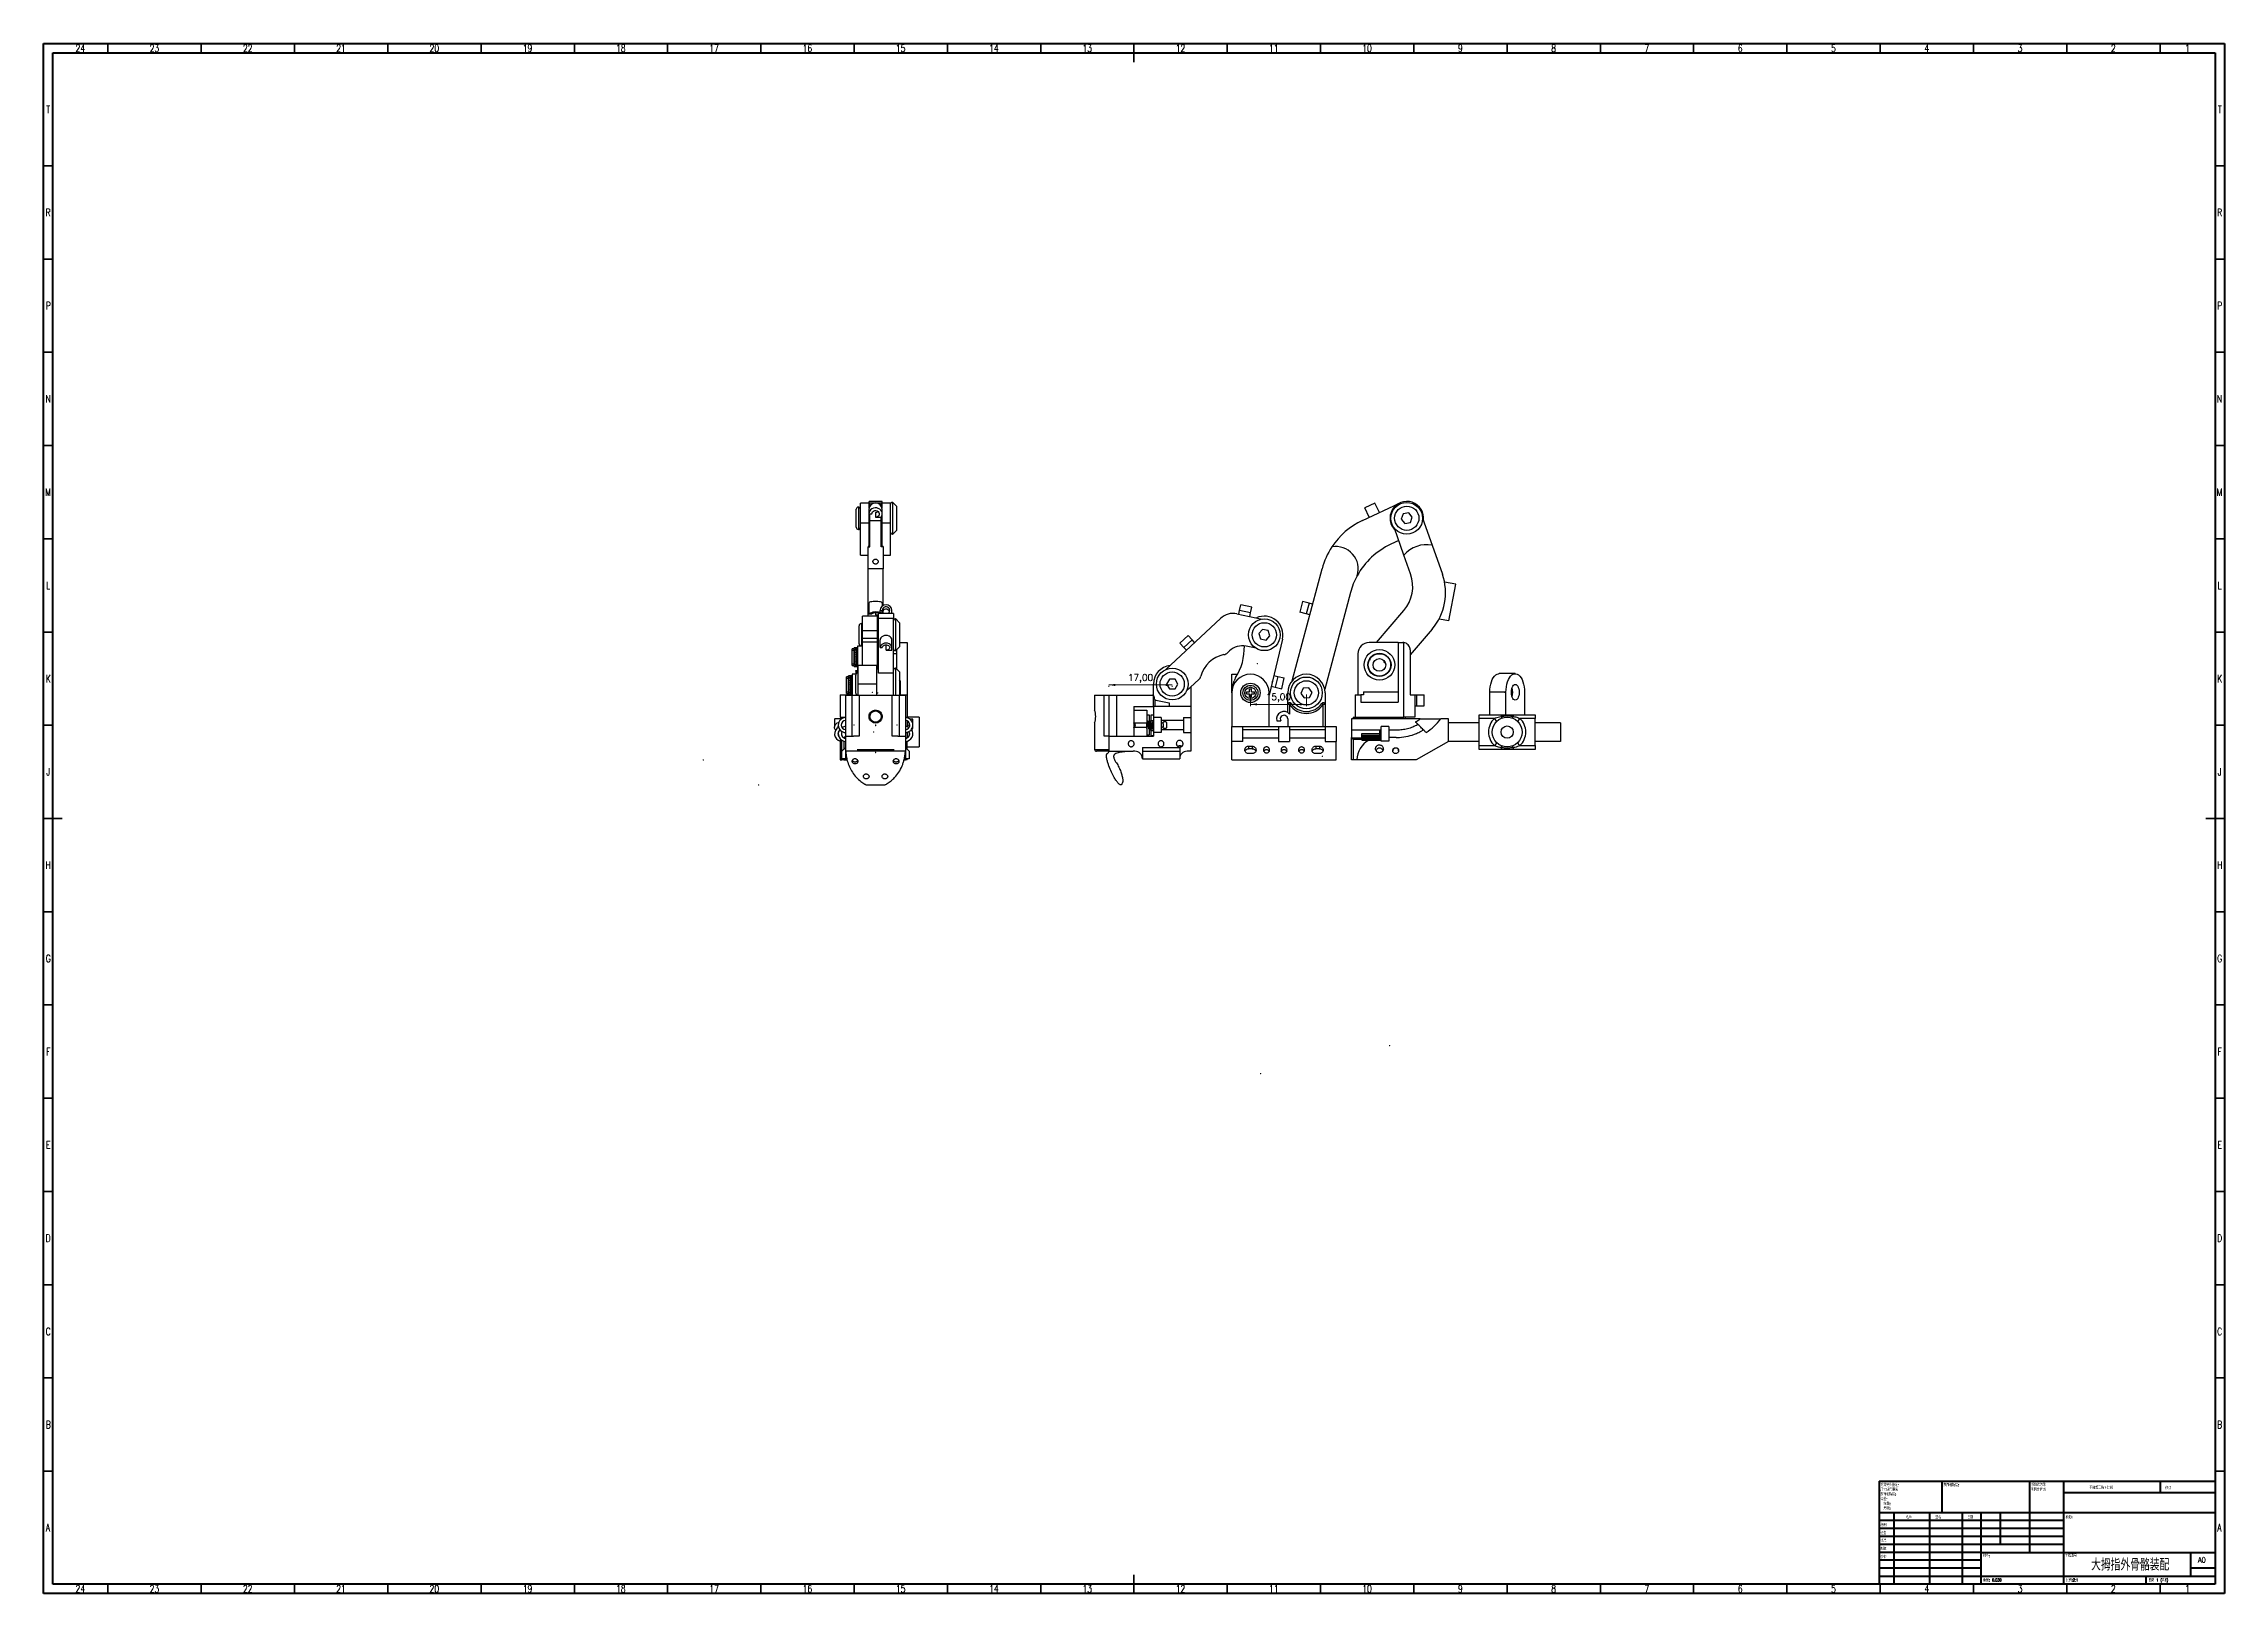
# Model space of a CAD drawing. Header units: millimetres. Extents: x 15 to 1184, y 5 to 836.
import ezdxf

# ---------------------------------------------------------------- set-up
doc = ezdxf.new("R2010")
doc.units = ezdxf.units.MM
doc.header["$PDSIZE"] = -1
doc.layers.get('0').update_dxf_attribs({"lineweight": 18})
doc.layers.add('尺寸线层', color=3, linetype='Continuous', lineweight=18)
doc.styles.add('SLDTEXTSTYLE0', font='txt.shx', dxfattribs={"width": 0.75})
doc.styles.add('SLDTEXTSTYLE1', font='txt.shx', dxfattribs={"width": 0.75, "bigfont": 'bigfont.shx'})
doc.styles.add('SLDTEXTSTYLE2', font='txt.shx', dxfattribs={"width": 0.694444, "bigfont": 'bigfont.shx'})
doc.styles.get("Standard").update_dxf_attribs({"font": 'txt.shx'})
doc.dimstyles.new('ISO-25', dxfattribs={"dimtxt": 2.5, "dimasz": 2.5, "dimexe": 1.25, "dimexo": 0.625, "dimtad": 1, "dimtxsty": 'Standard', "dimcen": 2.5, "dimdle": 5, "dimadec": 0, "dimazin": 0, "dimtfac": 1, "dimtmove": 0, "dimatfit": 3, "dimfxl": 0, "dimarcsym": 0})

msp = doc.modelspace()

# ---------------------------------------------------------------- texts
at = {"color": 7, "linetype": 'Continuous', "lineweight": 0}
for s, insert, char_height, width, attachment_point, style in [('24', (34.67, 835.47), 3.9687, 7.22879, 2, 'SLDTEXTSTYLE0'), ('23', (74.42, 835.47), 3.9687, 6.80357, 2, 'SLDTEXTSTYLE0'), ('22', (124.42, 835.47), 3.9687, 7.22879, 2, 'SLDTEXTSTYLE0'), ('21', (174.42, 835.47), 3.9687, 5.95312, 2, 'SLDTEXTSTYLE0'), ('20', (224.42, 835.47), 3.9687, 7.22879, 2, 'SLDTEXTSTYLE0'), ('19', (274.42, 835.47), 3.9687, 5.95312, 2, 'SLDTEXTSTYLE0'), ('18', (324.42, 835.47), 3.9687, 5.95312, 2, 'SLDTEXTSTYLE0'), ('17', (374.42, 835.47), 3.9687, 5.95312, 2, 'SLDTEXTSTYLE0'), ('16', (424.42, 835.47), 3.9687, 5.95312, 2, 'SLDTEXTSTYLE0'), ('15', (474.42, 835.47), 3.9687, 5.5279, 2, 'SLDTEXTSTYLE0'), ('14', (524.42, 835.47), 3.9687, 5.95312, 2, 'SLDTEXTSTYLE0'), ('13', (574.42, 835.47), 3.9687, 5.5279, 2, 'SLDTEXTSTYLE0'), ('12', (624.42, 835.47), 3.9687, 5.95312, 2, 'SLDTEXTSTYLE0'), ('11', (674.42, 835.47), 3.9687, 4.67746, 2, 'SLDTEXTSTYLE0'), ('10', (724.42, 835.47), 3.9687, 5.95312, 2, 'SLDTEXTSTYLE0'), ('9', (774.46, 835.47), 3.969, 2.97656, 2, 'SLDTEXTSTYLE0'), ('8', (824.46, 835.47), 3.969, 2.97656, 2, 'SLDTEXTSTYLE0'), ('7', (874.46, 835.47), 3.969, 2.97656, 2, 'SLDTEXTSTYLE0'), ('6', (924.46, 835.47), 3.969, 2.97656, 2, 'SLDTEXTSTYLE0'), ('5', (974.46, 835.47), 3.969, 2.55134, 2, 'SLDTEXTSTYLE0'), ('4', (1024.46, 835.47), 3.969, 2.97656, 2, 'SLDTEXTSTYLE0'), ('3', (1074.46, 835.47), 3.969, 2.55134, 2, 'SLDTEXTSTYLE0'), ('2', (1124.46, 835.47), 3.969, 2.97656, 2, 'SLDTEXTSTYLE0'), ('1', (1164.21, 835.47), 3.969, 1.70089, 2, 'SLDTEXTSTYLE0'), ('T', (17.488, 802.72), 3.969, 2.97656, 2, 'SLDTEXTSTYLE0'), ('T', (1181.488, 802.72), 3.969, 2.97656, 2, 'SLDTEXTSTYLE0'), ('R', (17.444, 747.47), 3.969, 2.97656, 2, 'SLDTEXTSTYLE0'), ('R', (1181.444, 747.47), 3.969, 2.97656, 2, 'SLDTEXTSTYLE0'), ('P', (17.485, 697.47), 3.969, 2.97656, 2, 'SLDTEXTSTYLE0'), ('P', (1181.485, 697.47), 3.969, 2.97656, 2, 'SLDTEXTSTYLE0'), ('N', (17.464, 647.47), 3.969, 2.97656, 2, 'SLDTEXTSTYLE0'), ('N', (1181.464, 647.47), 3.969, 2.97656, 2, 'SLDTEXTSTYLE0'), ('M', (17.362, 597.47), 3.969, 3.82701, 2, 'SLDTEXTSTYLE0'), ('M', (1181.362, 597.47), 3.969, 3.82701, 2, 'SLDTEXTSTYLE0'), ('L', (17.455, 547.47), 3.969, 2.12612, 2, 'SLDTEXTSTYLE0'), ('L', (1181.455, 547.47), 3.969, 2.12612, 2, 'SLDTEXTSTYLE0'), ('K', (17.489, 497.47), 3.969, 2.97656, 2, 'SLDTEXTSTYLE0'), ('K', (1181.489, 497.47), 3.969, 2.97656, 2, 'SLDTEXTSTYLE0'), ('J', (17.465, 447.47), 3.969, 2.12612, 2, 'SLDTEXTSTYLE0'), ('J', (1181.465, 447.47), 3.969, 2.12612, 2, 'SLDTEXTSTYLE0'), ('H', (17.49, 397.47), 3.969, 2.97656, 2, 'SLDTEXTSTYLE0'), ('H', (1181.49, 397.47), 3.969, 2.97656, 2, 'SLDTEXTSTYLE0'), ('G', (17.487, 347.47), 3.969, 3.40179, 2, 'SLDTEXTSTYLE0'), ('G', (1181.487, 347.47), 3.969, 3.40179, 2, 'SLDTEXTSTYLE0'), ('F', (17.458, 297.47), 3.969, 2.55134, 2, 'SLDTEXTSTYLE0'), ('F', (1181.458, 297.47), 3.969, 2.55134, 2, 'SLDTEXTSTYLE0'), ('E', (17.508, 247.47), 3.969, 2.55134, 2, 'SLDTEXTSTYLE0'), ('E', (1181.508, 247.47), 3.969, 2.55134, 2, 'SLDTEXTSTYLE0'), ('D', (17.453, 197.47), 3.969, 2.97656, 2, 'SLDTEXTSTYLE0'), ('D', (1181.453, 197.47), 3.969, 2.97656, 2, 'SLDTEXTSTYLE0'), ('C', (17.459, 147.47), 3.969, 2.97656, 2, 'SLDTEXTSTYLE0'), ('C', (1181.459, 147.47), 3.969, 2.97656, 2, 'SLDTEXTSTYLE0'), ('B', (17.471, 97.47), 3.969, 2.97656, 2, 'SLDTEXTSTYLE0'), ('B', (1181.471, 97.47), 3.969, 2.97656, 2, 'SLDTEXTSTYLE0'), ('表面粗糙度:', (999.594, 58.921), 1.5, 15.97626, 1, 'SLDTEXTSTYLE1'), ('尺寸使用毫米', (999.594, 61.421), 1.5, 19.05587, 1, 'SLDTEXTSTYLE1'), ('除非另外指定:', (999.594, 63.921), 1.5, 18.99302, 1, 'SLDTEXTSTYLE1'), ('表面粗糙度:', (1033.371, 63.919), 1.5, 15.97626, 1, 'SLDTEXTSTYLE1'), ('将锐边清除', (1080.309, 64.003), 1.5, 15.82542, 1, 'SLDTEXTSTYLE1'), ('毛刺并折断', (1080.309, 61.503), 1.5, 15.81285, 1, 'SLDTEXTSTYLE1'), ('不调整工程图比例', (1111.615, 62.533), 1.5, 25.30307, 1, 'SLDTEXTSTYLE1'), ('修订', (1152.328, 62.335), 1.5, 6.14665, 1, 'SLDTEXTSTYLE1'), ('公差:', (999.594, 56.421), 1.5, 6.2095, 1, 'SLDTEXTSTYLE1'), ('角度:', (1001.281, 51.421), 1.5, 6.25978, 1, 'SLDTEXTSTYLE1'), ('线性:', (1001.281, 53.921), 1.5, 6.27235, 1, 'SLDTEXTSTYLE1'), ('A', (17.34, 42.22), 3.969, 3.40179, 2, 'SLDTEXTSTYLE0'), ('检查', (999.624, 38.154), 1.5, 6.14665, 1, 'SLDTEXTSTYLE1'), ('绘制', (999.685, 42.43), 1.5, 5.99581, 1, 'SLDTEXTSTYLE1'), ('名称', (1013.322, 46.501), 1.5, 6.10894, 1, 'SLDTEXTSTYLE1'), ('签名', (1029.034, 46.562), 1.5, 5.89525, 1, 'SLDTEXTSTYLE1'), ('日期', (1046.215, 46.576), 1.5, 5.5433, 1, 'SLDTEXTSTYLE1'), ('标题:', (1098.956, 46.576), 1.5, 6.29749, 1, 'SLDTEXTSTYLE1'), ('A', (1181.34, 42.22), 3.969, 3.40179, 2, 'SLDTEXTSTYLE0'), ('批准', (999.622, 34.177), 1.5, 6.17179, 1, 'SLDTEXTSTYLE1'), ('验检', (999.677, 25.35), 1.5, 6.18436, 1, 'SLDTEXTSTYLE1'), ('制造', (999.682, 29.734), 1.5, 6.17179, 1, 'SLDTEXTSTYLE1'), ('材料:', (1054.646, 25.986), 1.5, 6.31006, 1, 'SLDTEXTSTYLE1'), ('工程图号', (1098.629, 25.986), 1.5, 12.50698, 1, 'SLDTEXTSTYLE1'), ('大拇指外骨骼装配', (1133.495, 23.607), 6.35, 107.70168, 2, 'SLDTEXTSTYLE1'), ('A0', (1169.871, 24.406), 2.9104, 5.61295, 1, 'SLDTEXTSTYLE0'), ('重量: 0.030', (1054.618, 12.949), 1.4986, 14.48039, 1, 'SLDTEXTSTYLE1'), ('比例:2:1', (1099.074, 12.9), 1.5, 9.17239, 1, 'SLDTEXTSTYLE1'), ('图纸 1 (共1)', (1143.478, 12.9), 1.5, 14.33476, 1, 'SLDTEXTSTYLE2'), ('24', (34.67, 9.47), 3.9687, 7.22879, 2, 'SLDTEXTSTYLE0'), ('23', (74.42, 9.47), 3.9687, 6.80357, 2, 'SLDTEXTSTYLE0'), ('22', (124.42, 9.47), 3.9687, 7.22879, 2, 'SLDTEXTSTYLE0'), ('21', (174.42, 9.47), 3.9687, 5.95312, 2, 'SLDTEXTSTYLE0'), ('20', (224.42, 9.47), 3.9687, 7.22879, 2, 'SLDTEXTSTYLE0'), ('19', (274.42, 9.47), 3.9687, 5.95312, 2, 'SLDTEXTSTYLE0'), ('18', (324.42, 9.47), 3.9687, 5.95312, 2, 'SLDTEXTSTYLE0'), ('17', (374.42, 9.47), 3.9687, 5.95312, 2, 'SLDTEXTSTYLE0'), ('16', (424.42, 9.47), 3.9687, 5.95312, 2, 'SLDTEXTSTYLE0'), ('15', (474.42, 9.47), 3.9687, 5.5279, 2, 'SLDTEXTSTYLE0'), ('14', (524.42, 9.47), 3.9687, 5.95312, 2, 'SLDTEXTSTYLE0'), ('13', (574.42, 9.47), 3.9687, 5.5279, 2, 'SLDTEXTSTYLE0'), ('12', (624.42, 9.47), 3.9687, 5.95312, 2, 'SLDTEXTSTYLE0'), ('11', (674.42, 9.47), 3.9687, 4.67746, 2, 'SLDTEXTSTYLE0'), ('10', (724.42, 9.47), 3.9687, 5.95312, 2, 'SLDTEXTSTYLE0'), ('9', (774.46, 9.47), 3.969, 2.97656, 2, 'SLDTEXTSTYLE0'), ('8', (824.46, 9.47), 3.969, 2.97656, 2, 'SLDTEXTSTYLE0'), ('7', (874.46, 9.47), 3.969, 2.97656, 2, 'SLDTEXTSTYLE0'), ('6', (924.46, 9.47), 3.969, 2.97656, 2, 'SLDTEXTSTYLE0'), ('5', (974.46, 9.47), 3.969, 2.55134, 2, 'SLDTEXTSTYLE0'), ('4', (1024.46, 9.47), 3.969, 2.97656, 2, 'SLDTEXTSTYLE0'), ('3', (1074.46, 9.47), 3.969, 2.55134, 2, 'SLDTEXTSTYLE0'), ('2', (1124.46, 9.47), 3.969, 2.97656, 2, 'SLDTEXTSTYLE0'), ('1', (1164.21, 9.47), 3.969, 1.70089, 2, 'SLDTEXTSTYLE0')]:
    msp.add_mtext(s, dxfattribs=dict(at, insert=insert, char_height=char_height, width=width, attachment_point=attachment_point, style=style))

# ---------------------------------------------------------------- blocks, each defined once
blk = doc.blocks.new('*X3')
at = {"layer": '尺寸线层', "linetype": 'Continuous'}
for points in [[(586, 492.1), (589.5, 491.5), (589.5, 492.7)], [(620, 492.1), (616.4, 491.5), (616.4, 492.7)]]:
    blk.add_hatch(color=0, dxfattribs=at).paths.add_polyline_path(points, flags=0)
at = {"layer": '尺寸线层', "color": 0, "linetype": 'Continuous'}
for p, q in [((620, 492.1), (586, 492.1)), ((586, 491.6), (586, 491.1)), ((620, 491.6), (620, 491.1))]:
    blk.add_line(p, q, dxfattribs=at)
at = {"layer": '尺寸线层', "color": 0, "insert": (603, 495.6), "char_height": 3.5, "width": 19, "attachment_point": 5}
blk.add_mtext('17,00', dxfattribs=at)
blk = doc.blocks.new('*X4')
at = {"layer": '尺寸线层', "linetype": 'Continuous'}
for points in [[(661.9, 481.7), (665.5, 482.3), (665.5, 481.1)], [(691.9, 481.7), (688.4, 482.3), (688.4, 481.1)]]:
    blk.add_hatch(color=0, dxfattribs=at).paths.add_polyline_path(points, flags=0)
at = {"layer": '尺寸线层', "color": 0, "linetype": 'Continuous'}
for p, q in [((661.9, 486.9), (661.9, 480.7)), ((661.9, 481.7), (691.9, 481.7)), ((691.9, 486.9), (691.9, 480.7))]:
    blk.add_line(p, q, dxfattribs=at)
at = {"layer": '尺寸线层', "color": 0, "insert": (676.9, 485.2), "char_height": 3.5, "width": 18.5, "attachment_point": 5}
blk.add_mtext('15,00', dxfattribs=at)

# ---------------------------------------------------------------- dimensions: what is measured, and where the dimension line sits
at = {"layer": '尺寸线层'}
for base, p1, p2, picture, middle in [((585.98, 492.065), (619.98, 492.574), (585.98, 492.574), '*X3', (602.98, 495.589)), ((691.928, 481.715), (661.928, 487.87), (691.928, 487.87), '*X4', (676.928, 485.239))]:
    dim = msp.add_linear_dim(base=base, p1=p1, p2=p2, dimstyle='ISO-25', override={"dimtxt": 3.5, "dimasz": 3.556, "dimexe": 1, "dimexo": 1, "dimgap": 1.524, "dimtih": 1, "dimtoh": 1, "dimlfac": 0.5, "dimzin": 0, "dimsah": 1, "dimdle": 7.112, "dimadec": 2, "dimtfill": 1, "dimtolj": 1, "dimtzin": 8}, dxfattribs=at)
    dim.commit()
    dim.dimension.update_dxf_attribs({"geometry": picture, "text_midpoint": middle})

# ---------------------------------------------------------------- linework, layer by layer
at = {"color": 7, "linetype": 'Continuous', "lineweight": 70}
for p, q in [((15, 5), (15, 836)), ((15, 836), (1184, 836)), ((20, 10), (20, 831)), ((20, 831), (1179, 831)), ((1179, 831), (1179, 10)), ((1184, 836), (1184, 5)), ((1184, 5), (15, 5)), ((1179, 10), (20, 10))]:
    msp.add_line(p, q, dxfattribs=at)
at = {"color": 7, "linetype": 'Continuous', "lineweight": 35}
for p, q in [((49.5, 831), (49.5, 836)), ((99.5, 831), (99.5, 836)), ((149.5, 831), (149.5, 836)), ((199.5, 831), (199.5, 836)), ((249.5, 831), (249.5, 836)), ((299.5, 831), (299.5, 836)), ((349.5, 831), (349.5, 836)), ((399.5, 831), (399.5, 836)), ((449.5, 831), (449.5, 836)), ((499.5, 831), (499.5, 836)), ((549.5, 831), (549.5, 836)), ((599.5, 836), (599.5, 826)), ((599.5, 831), (599.5, 836)), ((649.5, 831), (649.5, 836)), ((699.5, 831), (699.5, 836)), ((749.5, 831), (749.5, 836)), ((799.5, 831), (799.5, 836)), ((849.5, 831), (849.5, 836)), ((899.5, 831), (899.5, 836)), ((949.5, 831), (949.5, 836)), ((999.5, 831), (999.5, 836)), ((1049.5, 831), (1049.5, 836)), ((1099.5, 831), (1099.5, 836)), ((1149.5, 831), (1149.5, 836)), ((20, 770.5), (15, 770.5)), ((1179, 770.5), (1184, 770.5)), ((20, 720.5), (15, 720.5)), ((1179, 720.5), (1184, 720.5)), ((20, 670.5), (15, 670.5)), ((1179, 670.5), (1184, 670.5)), ((20, 620.5), (15, 620.5)), ((1179, 620.5), (1184, 620.5)), ((20, 570.5), (15, 570.5)), ((1179, 570.5), (1184, 570.5)), ((20, 520.5), (15, 520.5)), ((1179, 520.5), (1184, 520.5)), ((20, 470.5), (15, 470.5)), ((1179, 470.5), (1184, 470.5)), ((15, 420.5), (25, 420.5)), ((20, 420.5), (15, 420.5)), ((1184, 420.5), (1174, 420.5)), ((1179, 420.5), (1184, 420.5)), ((20, 370.5), (15, 370.5)), ((1179, 370.5), (1184, 370.5)), ((20, 320.5), (15, 320.5)), ((1179, 320.5), (1184, 320.5)), ((20, 270.5), (15, 270.5)), ((1179, 270.5), (1184, 270.5)), ((20, 220.5), (15, 220.5)), ((1179, 220.5), (1184, 220.5)), ((20, 170.5), (15, 170.5)), ((1179, 170.5), (1184, 170.5)), ((20, 120.5), (15, 120.5)), ((1179, 120.5), (1184, 120.5)), ((20, 70.5), (15, 70.5)), ((1179, 70.5), (1184, 70.5)), ((599.5, 5), (599.5, 15)), ((49.5, 10), (49.5, 5)), ((99.5, 10), (99.5, 5)), ((149.5, 10), (149.5, 5)), ((199.5, 10), (199.5, 5)), ((249.5, 10), (249.5, 5)), ((299.5, 10), (299.5, 5)), ((349.5, 10), (349.5, 5)), ((399.5, 10), (399.5, 5)), ((449.5, 10), (449.5, 5)), ((499.5, 10), (499.5, 5)), ((549.5, 10), (549.5, 5)), ((599.5, 10), (599.5, 5)), ((649.5, 10), (649.5, 5)), ((699.5, 10), (699.5, 5)), ((749.5, 10), (749.5, 5)), ((799.5, 10), (799.5, 5)), ((849.5, 10), (849.5, 5)), ((899.5, 10), (899.5, 5)), ((949.5, 10), (949.5, 5)), ((999.5, 10), (999.5, 5)), ((1049.5, 10), (1049.5, 5)), ((1099.5, 10), (1099.5, 5)), ((1149.5, 10), (1149.5, 5))]:
    msp.add_line(p, q, dxfattribs=at)
at = {"color": 7, "linetype": 'Continuous', "lineweight": 25}
for p, q in [((450.569, 577.012), (450.569, 586.315)), ((451.969, 587.515), (451.769, 587.515)), ((451.769, 587.515), (451.769, 575.887)), ((451.969, 575.887), (451.969, 587.515)), ((452.769, 586.715), (452.769, 576.637)), ((452.969, 584.515), (452.769, 584.515)), ((457.469, 589.515), (452.969, 589.515)), ((452.969, 578.853), (452.969, 589.515)), ((457.369, 586.38), (457.369, 583.833)), ((464.469, 590.515), (457.469, 590.515)), ((457.469, 587.143), (457.469, 590.515)), ((463.969, 589.664), (457.969, 589.664)), ((457.969, 588.182), (457.969, 589.664)), ((460.969, 584.57), (460.969, 582.022)), ((463.969, 588.182), (463.969, 589.664)), ((464.469, 587.143), (464.469, 590.515)), ((468.969, 589.515), (464.469, 589.515)), ((464.569, 583.833), (464.569, 586.38)), ((468.969, 578.853), (468.969, 589.515)), ((470.169, 590.015), (469.969, 590.015)), ((469.969, 590.015), (469.969, 573.541)), ((472.169, 588.015), (470.169, 590.015)), ((470.169, 573.541), (470.169, 590.015)), ((472.169, 588.015), (472.169, 575.418)), ((721.959, 580.31), (741.908, 589.664)), ((728.666, 589.64), (723.233, 587.093)), ((725.611, 582.022), (723.233, 587.093)), ((731.043, 584.57), (728.666, 589.64)), ((450.569, 576.715), (450.569, 577.012)), ((451.769, 575.887), (451.769, 575.515)), ((451.769, 575.515), (451.969, 575.515)), ((451.969, 575.515), (451.969, 575.887)), ((452.769, 578.515), (452.969, 578.515)), ((452.769, 576.637), (452.769, 576.315)), ((452.969, 561.744), (452.969, 578.853)), ((457.469, 578.853), (452.969, 578.853)), ((457.369, 583.833), (458.969, 583.833)), ((457.469, 574.965), (457.469, 583.833)), ((457.469, 566.313), (457.469, 574.965)), ((457.969, 580.31), (457.969, 583.833)), ((457.969, 580.31), (463.969, 580.31)), ((457.969, 566.114), (457.969, 580.31)), ((460.969, 582.022), (463.963, 582.022)), ((463.969, 580.31), (463.969, 582.031)), ((463.969, 566.114), (463.969, 580.31)), ((464.469, 574.965), (464.469, 583.07)), ((468.969, 578.853), (464.469, 578.853)), ((464.469, 566.313), (464.469, 574.965)), ((468.969, 561.744), (468.969, 578.853)), ((469.969, 573.541), (469.969, 573.015)), ((469.969, 573.015), (470.169, 573.015)), ((470.169, 573.015), (472.169, 575.015)), ((470.169, 573.015), (470.169, 573.541)), ((472.169, 575.418), (472.169, 575.015)), ((744.224, 561.744), (739.141, 576.144)), ((743.81, 583.824), (742.77, 581.008)), ((742.77, 581.008), (744.689, 578.699)), ((746.769, 584.332), (743.81, 583.824)), ((744.689, 578.699), (747.648, 579.207)), ((748.688, 582.023), (746.769, 584.332)), ((747.648, 579.207), (748.688, 582.023)), ((754.229, 581.47), (759.312, 567.069)), ((452.969, 561.744), (456.969, 561.744)), ((457.969, 566.313), (456.969, 566.313)), ((456.969, 566.313), (456.969, 566.114)), ((456.969, 566.114), (457.969, 566.114)), ((456.969, 554.364), (456.969, 566.114)), ((457.469, 572.515), (457.969, 572.515)), ((463.969, 572.515), (464.469, 572.515)), ((464.969, 566.313), (463.969, 566.313)), ((464.969, 566.114), (463.969, 566.114)), ((464.969, 566.313), (464.969, 566.114)), ((464.969, 566.114), (464.969, 554.364)), ((464.969, 561.744), (468.969, 561.744)), ((741.46, 569.574), (737.2, 567.576)), ((747.793, 551.631), (744.224, 561.744)), ((759.312, 567.069), (764.802, 551.512)), ((464.969, 554.364), (456.969, 554.364)), ((456.969, 528.996), (456.969, 554.364)), ((464.969, 534.717), (464.969, 554.364)), ((684.349, 494.394), (700.281, 554.364)), ((715.523, 541.63), (701.745, 489.772)), ((771.953, 546.11), (765.967, 547.226)), ((768.288, 526.449), (771.953, 546.11)), ((461.969, 528.996), (453.969, 528.996)), ((453.969, 521.317), (453.969, 528.996)), ((457.369, 535.989), (457.369, 530.19)), ((457.369, 530.19), (458.969, 530.19)), ((460.969, 530.703), (460.969, 529.676)), ((460.969, 529.676), (462.569, 529.676)), ((461.969, 521.317), (461.969, 528.996)), ((462.569, 526.996), (461.969, 526.996)), ((470.569, 530.458), (462.569, 530.458)), ((462.569, 527.753), (462.569, 530.458)), ((470.569, 527.753), (462.569, 527.753)), ((462.569, 498.41), (462.569, 527.753)), ((463.369, 532.005), (464.569, 532.005)), ((463.369, 530.773), (463.369, 532.005)), ((463.369, 530.773), (464.569, 530.773)), ((464.569, 535.989), (464.569, 534.45)), ((464.569, 530.773), (464.569, 532.005)), ((464.569, 530.773), (464.569, 530.458)), ((464.969, 530.458), (464.969, 531.948)), ((469.769, 530.458), (469.769, 532.005)), ((470.569, 530.458), (470.569, 527.753)), ((470.569, 498.41), (470.569, 527.753)), ((471.769, 527.496), (471.569, 527.496)), ((471.569, 527.496), (471.569, 527.077)), ((471.569, 527.077), (471.569, 510.496)), ((473.769, 525.496), (471.769, 527.496)), ((471.769, 527.077), (471.769, 527.496)), ((471.769, 510.496), (471.769, 527.077)), ((616.604, 500.375), (645.807, 527.753)), ((654.7, 530.245), (668.186, 527.416)), ((655.638, 530.048), (656.049, 532.005)), ((656.049, 532.005), (656.706, 535.137)), ((661.921, 530.773), (656.049, 532.005)), ((662.578, 533.905), (656.706, 535.137)), ((661.51, 528.816), (661.921, 530.773)), ((661.921, 530.773), (662.578, 533.905)), ((689.851, 536.913), (688.31, 531.114)), ((691.789, 530.19), (688.31, 531.114)), ((693.33, 535.989), (689.851, 536.913)), ((693.33, 535.989), (691.789, 530.19)), ((693.722, 529.676), (691.789, 530.19)), ((695.263, 535.475), (693.33, 535.989)), ((729.493, 514.87), (744.128, 531.97)), ((768.288, 526.449), (762.997, 527.435)), ((452.169, 523.559), (452.169, 523.796)), ((452.169, 514.196), (452.169, 523.559)), ((453.569, 524.996), (453.369, 524.996)), ((453.369, 524.996), (453.369, 524.7)), ((453.369, 524.7), (453.369, 512.996)), ((453.569, 524.7), (453.569, 524.996)), ((453.569, 512.996), (453.569, 524.7)), ((453.969, 521.317), (461.969, 521.317)), ((453.969, 517.263), (453.969, 521.317)), ((453.969, 517.263), (461.969, 517.263)), ((453.969, 515.268), (453.969, 517.263)), ((453.969, 515.268), (461.969, 515.268)), ((453.969, 502.574), (453.969, 515.268)), ((461.969, 517.263), (461.969, 521.317)), ((461.969, 515.268), (461.969, 517.263)), ((461.969, 500.574), (461.969, 515.268)), ((463.369, 512.18), (463.369, 516.284)), ((469.769, 512.18), (469.769, 516.284)), ((473.769, 525.496), (473.769, 525.175)), ((473.769, 525.175), (473.769, 512.496)), ((473.769, 514.87), (477.969, 514.87)), ((477.969, 514.87), (477.969, 486.87)), ((628.461, 518.619), (624.084, 514.515)), ((626.273, 512.18), (624.084, 514.515)), ((626.273, 512.18), (630.65, 516.284)), ((630.65, 516.284), (628.461, 518.619)), ((632.018, 514.825), (630.65, 516.284)), ((668.423, 521.85), (666.418, 519.616)), ((666.418, 519.616), (667.349, 516.762)), ((667.349, 516.762), (670.287, 516.142)), ((671.361, 521.23), (668.423, 521.85)), ((670.287, 516.142), (672.293, 518.376)), ((672.293, 518.376), (671.361, 521.23)), ((679.082, 516.675), (671.928, 486.694)), ((741.069, 514.87), (725.573, 514.87)), ((741.069, 514.87), (741.069, 482.87)), ((741.069, 514.87), (743.573, 514.87)), ((744.069, 474.87), (744.069, 514.839)), ((759.305, 522.02), (747.573, 508.313)), ((448.469, 510.746), (448.469, 511.546)), ((449.469, 511.546), (448.469, 511.546)), ((448.469, 510.746), (449.469, 510.746)), ((448.469, 503.26), (448.469, 510.746)), ((448.469, 502.46), (448.469, 503.26)), ((449.469, 503.26), (448.469, 503.26)), ((449.467, 509.771), (449.469, 509.771)), ((449.467, 509.493), (449.469, 509.493)), ((449.467, 509.179), (449.469, 509.179)), ((449.469, 509.055), (449.467, 509.055)), ((449.467, 508.558), (449.469, 508.558)), ((449.467, 508.516), (449.469, 508.516)), ((449.467, 508.374), (449.469, 508.374)), ((449.467, 508.33), (449.469, 508.33)), ((449.467, 508.326), (449.469, 508.326)), ((449.467, 508.207), (449.469, 508.207)), ((449.467, 508.13), (449.467, 508.207)), ((449.467, 508.13), (449.469, 508.13)), ((449.467, 508.064), (449.469, 508.064)), ((449.467, 507.897), (449.469, 507.897)), ((449.467, 507.828), (449.469, 507.828)), ((449.467, 507.735), (449.469, 507.735)), ((449.467, 507.612), (449.469, 507.612)), ((449.467, 507.608), (449.469, 507.608)), ((449.467, 507.421), (449.469, 507.421)), ((449.469, 507.376), (449.467, 507.376)), ((451.269, 512.003), (449.469, 512.003)), ((449.469, 511.083), (449.469, 512.003)), ((451.269, 511.083), (449.469, 511.083)), ((449.469, 502.923), (449.469, 511.083)), ((449.469, 502.923), (451.269, 502.923)), ((449.469, 502.003), (449.469, 502.923)), ((451.169, 510.983), (449.569, 510.983)), ((449.569, 510.983), (449.569, 503.023)), ((449.569, 510.983), (449.769, 510.783)), ((449.769, 503.223), (449.569, 503.023)), ((449.569, 503.023), (451.169, 503.023)), ((450.969, 510.783), (449.769, 510.783)), ((449.769, 503.223), (449.769, 510.783)), ((450.569, 510.746), (449.769, 510.746)), ((449.769, 503.26), (450.569, 503.26)), ((449.769, 503.223), (450.969, 503.223)), ((449.779, 509.623), (449.779, 509.383)), ((449.779, 508.623), (449.779, 508.383)), ((449.779, 507.623), (449.779, 507.383)), ((449.779, 506.623), (449.779, 506.383)), ((449.779, 505.623), (449.779, 505.383)), ((449.779, 504.623), (449.779, 504.383)), ((450.069, 511.533), (450.069, 511.233)), ((450.969, 511.533), (450.069, 511.533)), ((450.069, 511.233), (450.969, 511.233)), ((450.069, 509.383), (450.069, 509.623)), ((450.069, 508.383), (450.069, 508.623)), ((450.069, 507.383), (450.069, 507.623)), ((450.069, 506.383), (450.069, 506.623)), ((450.069, 505.383), (450.069, 505.623)), ((450.069, 504.383), (450.069, 504.623)), ((450.069, 502.473), (450.069, 502.773)), ((450.969, 502.773), (450.069, 502.773)), ((450.569, 510.783), (450.569, 510.746)), ((450.569, 510.746), (450.569, 509.623)), ((450.569, 509.383), (450.569, 509.623)), ((450.569, 509.383), (450.569, 508.623)), ((450.569, 508.623), (450.569, 508.383)), ((450.569, 508.383), (450.569, 507.623)), ((450.569, 507.623), (450.569, 507.383)), ((450.569, 507.383), (450.569, 506.623)), ((450.569, 506.623), (450.569, 506.383)), ((450.569, 506.383), (450.569, 505.623)), ((450.569, 505.623), (450.569, 505.383)), ((450.569, 505.383), (450.569, 504.623)), ((450.569, 504.623), (450.569, 504.383)), ((450.569, 504.383), (450.569, 503.26)), ((450.569, 503.26), (450.569, 503.223)), ((450.969, 511.233), (450.969, 511.533)), ((450.969, 511.533), (451.369, 511.533)), ((451.369, 511.233), (450.969, 511.233)), ((450.969, 510.783), (451.169, 510.983)), ((450.969, 510.783), (450.969, 509.623)), ((450.969, 509.623), (451.069, 509.623)), ((450.969, 509.383), (450.969, 509.623)), ((450.969, 509.383), (450.969, 508.623)), ((451.069, 509.383), (450.969, 509.383)), ((450.969, 508.623), (451.069, 508.623)), ((450.969, 508.623), (450.969, 508.383)), ((450.969, 508.383), (450.969, 507.623)), ((451.069, 508.383), (450.969, 508.383)), ((450.969, 507.623), (451.069, 507.623)), ((450.969, 507.623), (450.969, 507.383)), ((450.969, 507.383), (450.969, 506.623)), ((451.069, 507.383), (450.969, 507.383)), ((450.969, 506.623), (451.069, 506.623)), ((450.969, 506.623), (450.969, 506.383)), ((450.969, 506.383), (450.969, 505.623)), ((451.069, 506.383), (450.969, 506.383)), ((450.969, 505.623), (451.069, 505.623)), ((450.969, 505.623), (450.969, 505.383)), ((450.969, 505.383), (450.969, 504.623)), ((451.069, 505.383), (450.969, 505.383)), ((450.969, 504.623), (451.069, 504.623)), ((450.969, 504.623), (450.969, 504.383)), ((450.969, 504.383), (450.969, 503.223)), ((451.069, 504.383), (450.969, 504.383)), ((451.169, 503.023), (450.969, 503.223)), ((450.969, 502.773), (450.969, 502.473)), ((450.969, 502.773), (451.369, 502.773)), ((451.069, 509.623), (451.069, 509.383)), ((451.069, 508.623), (451.069, 508.383)), ((451.069, 507.623), (451.069, 507.383)), ((451.069, 506.623), (451.069, 506.383)), ((451.069, 505.623), (451.069, 505.383)), ((451.069, 504.623), (451.069, 504.383)), ((451.169, 503.023), (451.169, 510.983)), ((451.269, 512.003), (451.269, 511.533)), ((451.269, 511.233), (451.269, 511.083)), ((451.269, 502.923), (451.269, 511.083)), ((451.269, 509.623), (451.369, 509.623)), ((451.369, 509.383), (451.269, 509.383)), ((451.269, 508.623), (451.369, 508.623)), ((451.369, 508.383), (451.269, 508.383)), ((451.269, 507.623), (451.369, 507.623)), ((451.369, 507.383), (451.269, 507.383)), ((451.269, 506.623), (451.369, 506.623)), ((451.369, 506.383), (451.269, 506.383)), ((451.269, 505.623), (451.369, 505.623)), ((451.369, 505.383), (451.269, 505.383)), ((451.269, 504.623), (451.369, 504.623)), ((451.269, 504.383), (451.369, 504.383)), ((451.269, 502.923), (451.269, 502.773)), ((453.969, 512.819), (451.369, 512.819)), ((451.369, 512.819), (451.369, 498.557)), ((453.369, 512.996), (453.569, 512.996)), ((461.969, 510.996), (462.569, 510.996)), ((463.369, 512.18), (464.569, 512.18)), ((466.569, 510.721), (466.569, 513.639)), ((466.569, 510.721), (469.769, 510.721)), ((469.769, 510.721), (469.769, 512.18)), ((472.169, 508.87), (470.569, 508.87)), ((471.569, 510.496), (471.769, 510.496)), ((471.769, 510.496), (473.769, 512.496)), ((472.169, 510.896), (472.169, 508.87)), ((472.169, 508.87), (472.169, 500.674)), ((627.64, 510.721), (626.273, 512.18)), ((650.674, 510.384), (649.606, 509.382)), ((664.902, 511.756), (659.567, 512.876)), ((719.573, 508.87), (719.573, 486.87)), ((733.521, 504.894), (733.489, 504.894)), ((733.583, 504.822), (733.546, 504.838)), ((733.552, 504.799), (733.786, 504.707)), ((733.582, 505.142), (733.582, 505.106)), ((733.599, 505.142), (733.582, 505.142)), ((733.582, 505.106), (733.63, 505.106)), ((733.867, 504.668), (733.582, 504.668)), ((733.582, 504.668), (733.582, 504.515)), ((733.582, 504.515), (733.615, 504.515)), ((733.867, 504.461), (733.582, 504.461)), ((733.582, 504.461), (733.582, 504.383)), ((733.582, 504.214), (733.582, 504.173)), ((733.867, 504.105), (733.582, 504.214)), ((733.582, 504.173), (733.66, 504.146)), ((733.582, 503.957), (733.867, 504.066)), ((733.66, 504.027), (733.582, 503.998)), ((733.582, 503.998), (733.582, 503.957)), ((733.786, 504.902), (733.583, 504.822)), ((733.626, 505.058), (733.589, 505.058)), ((733.615, 504.631), (733.711, 504.631)), ((733.615, 504.515), (733.615, 504.631)), ((733.615, 504.424), (733.834, 504.424)), ((733.615, 504.383), (733.615, 504.424)), ((733.616, 504.804), (733.633, 504.809)), ((733.633, 504.809), (733.786, 504.862)), ((733.786, 504.744), (733.633, 504.799)), ((733.66, 504.146), (733.66, 504.027)), ((733.811, 504.091), (733.692, 504.134)), ((733.692, 504.134), (733.692, 504.038)), ((733.692, 504.038), (733.811, 504.081)), ((733.711, 504.631), (733.711, 504.53)), ((733.711, 504.53), (733.743, 504.53)), ((733.743, 504.631), (733.834, 504.631)), ((733.743, 504.53), (733.743, 504.631)), ((733.747, 504.93), (733.774, 504.93)), ((733.786, 504.862), (733.786, 504.902)), ((733.786, 504.707), (733.786, 504.744)), ((733.834, 504.631), (733.834, 504.521)), ((733.834, 504.521), (733.867, 504.521)), ((733.834, 504.424), (733.834, 504.381)), ((733.867, 504.521), (733.867, 504.668)), ((733.867, 504.38), (733.867, 504.461)), ((733.867, 504.066), (733.867, 504.105)), ((734.034, 504.533), (734.034, 504.53)), ((734.034, 504.53), (734.037, 504.529)), ((734.034, 504.355), (734.034, 504.314)), ((734.034, 504.314), (734.13, 504.35)), ((747.573, 510.87), (747.573, 486.87)), ((445.469, 495.746), (445.469, 496.546)), ((446.469, 496.546), (445.469, 496.546)), ((445.469, 495.746), (446.469, 495.746)), ((445.469, 488.26), (445.469, 495.746)), ((446.467, 494.771), (446.469, 494.771)), ((446.467, 494.493), (446.469, 494.493)), ((446.467, 494.179), (446.469, 494.179)), ((446.469, 494.055), (446.467, 494.055)), ((446.467, 493.558), (446.469, 493.558)), ((446.467, 493.516), (446.469, 493.516)), ((446.467, 493.374), (446.469, 493.374)), ((446.467, 493.33), (446.469, 493.33)), ((446.467, 493.326), (446.469, 493.326)), ((446.467, 493.207), (446.469, 493.207)), ((446.467, 493.13), (446.467, 493.207)), ((446.467, 493.13), (446.469, 493.13)), ((446.467, 493.064), (446.469, 493.064)), ((446.467, 492.897), (446.469, 492.897)), ((446.467, 492.828), (446.469, 492.828)), ((446.467, 492.735), (446.469, 492.735)), ((446.467, 492.612), (446.469, 492.612)), ((446.467, 492.608), (446.469, 492.608)), ((446.467, 492.421), (446.469, 492.421)), ((446.469, 492.376), (446.467, 492.376)), ((448.269, 497.003), (446.469, 497.003)), ((446.469, 496.083), (446.469, 497.003)), ((448.269, 496.083), (446.469, 496.083)), ((446.469, 487.923), (446.469, 496.083)), ((448.169, 495.983), (446.569, 495.983)), ((446.569, 495.983), (446.569, 488.023)), ((446.569, 495.983), (446.769, 495.783)), ((447.969, 495.783), (446.769, 495.783)), ((446.769, 488.223), (446.769, 495.783)), ((447.569, 495.746), (446.769, 495.746)), ((446.779, 494.623), (446.779, 494.383)), ((446.779, 493.623), (446.779, 493.383)), ((446.779, 492.623), (446.779, 492.383)), ((446.779, 491.623), (446.779, 491.383)), ((447.969, 496.533), (447.069, 496.533)), ((447.069, 496.533), (447.069, 496.233)), ((447.069, 496.233), (447.969, 496.233)), ((447.069, 494.383), (447.069, 494.623)), ((447.069, 493.383), (447.069, 493.623)), ((447.069, 492.383), (447.069, 492.623)), ((447.069, 491.383), (447.069, 491.623)), ((447.569, 495.783), (447.569, 495.746)), ((447.569, 495.746), (447.569, 494.623)), ((447.569, 494.383), (447.569, 494.623)), ((447.569, 494.383), (447.569, 493.623)), ((447.569, 493.623), (447.569, 493.383)), ((447.569, 493.383), (447.569, 492.623)), ((447.569, 492.623), (447.569, 492.383)), ((447.569, 492.383), (447.569, 491.623)), ((447.569, 491.623), (447.569, 491.383)), ((447.569, 491.383), (447.569, 490.623)), ((447.969, 496.233), (447.969, 496.533)), ((447.969, 496.533), (448.369, 496.533)), ((448.369, 496.233), (447.969, 496.233)), ((447.969, 495.783), (448.169, 495.983)), ((447.969, 495.783), (447.969, 494.623)), ((447.969, 494.623), (448.069, 494.623)), ((447.969, 494.383), (447.969, 494.623)), ((447.969, 494.383), (447.969, 493.623)), ((448.069, 494.383), (447.969, 494.383)), ((447.969, 493.623), (448.069, 493.623)), ((447.969, 493.623), (447.969, 493.383)), ((447.969, 493.383), (447.969, 492.623)), ((448.069, 493.383), (447.969, 493.383)), ((447.969, 492.623), (448.069, 492.623)), ((447.969, 492.623), (447.969, 492.383)), ((447.969, 492.383), (447.969, 491.623)), ((448.069, 492.383), (447.969, 492.383)), ((447.969, 491.623), (448.069, 491.623)), ((447.969, 491.623), (447.969, 491.383)), ((447.969, 491.383), (447.969, 490.623)), ((448.069, 491.383), (447.969, 491.383)), ((448.069, 494.623), (448.069, 494.383)), ((448.069, 493.623), (448.069, 493.383)), ((448.069, 492.623), (448.069, 492.383)), ((448.069, 491.623), (448.069, 491.383)), ((448.169, 488.023), (448.169, 495.983)), ((448.269, 497.003), (448.269, 496.533)), ((448.269, 496.233), (448.269, 496.083)), ((448.269, 487.923), (448.269, 496.083)), ((448.269, 494.623), (448.369, 494.623)), ((448.369, 494.383), (448.269, 494.383)), ((448.269, 493.623), (448.369, 493.623)), ((448.369, 493.383), (448.269, 493.383)), ((448.269, 492.623), (448.369, 492.623)), ((448.369, 492.383), (448.269, 492.383)), ((448.269, 491.623), (448.369, 491.623)), ((448.369, 491.383), (448.269, 491.383)), ((448.369, 497.819), (448.369, 486.574)), ((450.455, 497.819), (448.369, 497.819)), ((448.469, 502.46), (449.469, 502.46)), ((449.469, 502.003), (451.269, 502.003)), ((450.069, 502.473), (450.969, 502.473)), ((450.369, 499.835), (450.369, 499.428)), ((450.409, 499.835), (450.369, 499.835)), ((450.375, 499.433), (450.369, 499.428)), ((450.369, 499.428), (450.369, 499.375)), ((450.369, 499.375), (450.389, 499.375)), ((450.389, 498.375), (450.369, 498.375)), ((450.369, 498.375), (450.369, 498.321)), ((450.369, 498.375), (450.369, 498.321)), ((450.369, 498.321), (450.369, 497.915)), ((450.369, 498.321), (450.375, 498.316)), ((450.369, 497.915), (450.409, 497.915)), ((450.369, 492.574), (450.369, 497.374)), ((450.369, 487.774), (450.369, 492.574)), ((450.389, 499.428), (450.395, 499.432)), ((450.389, 499.428), (450.389, 498.321)), ((450.409, 499.875), (451.329, 499.875)), ((450.409, 499.875), (450.409, 499.835)), ((450.409, 499.428), (450.409, 499.835)), ((450.409, 499.835), (451.329, 499.835)), ((450.409, 499.428), (450.409, 498.321)), ((450.409, 498.321), (450.409, 497.915)), ((450.409, 497.915), (450.409, 497.875)), ((450.409, 497.915), (450.498, 497.915)), ((450.479, 497.875), (450.409, 497.875)), ((450.969, 502.473), (451.369, 502.473)), ((451.115, 498.925), (451.074, 498.909)), ((451.074, 498.909), (451.074, 498.904)), ((451.074, 498.904), (451.115, 498.888)), ((451.08, 498.88), (451.074, 498.864)), ((451.074, 498.864), (451.074, 498.853)), ((451.074, 498.853), (451.115, 498.853)), ((451.074, 498.844), (451.074, 498.823)), ((451.079, 498.844), (451.074, 498.844)), ((451.074, 498.823), (451.115, 498.823)), ((451.075, 498.815), (451.074, 498.806)), ((451.074, 498.767), (451.074, 498.762)), ((451.11, 498.767), (451.074, 498.767)), ((451.074, 498.762), (451.115, 498.762)), ((451.081, 498.815), (451.075, 498.815)), ((451.075, 498.61), (451.088, 498.597)), ((451.078, 498.806), (451.081, 498.815)), ((451.083, 498.794), (451.078, 498.806)), ((451.079, 498.864), (451.083, 498.876)), ((451.079, 498.858), (451.079, 498.864)), ((451.11, 498.858), (451.079, 498.858)), ((451.079, 498.829), (451.079, 498.844)), ((451.092, 498.829), (451.079, 498.829)), ((451.082, 498.907), (451.08, 498.906)), ((451.08, 498.906), (451.082, 498.906)), ((451.099, 498.913), (451.082, 498.907)), ((451.082, 498.906), (451.099, 498.9)), ((451.083, 498.876), (451.094, 498.88)), ((451.095, 498.79), (451.083, 498.794)), ((451.088, 498.597), (451.087, 498.591)), ((451.092, 498.843), (451.092, 498.829)), ((451.097, 498.843), (451.092, 498.843)), ((451.094, 498.88), (451.106, 498.876)), ((451.107, 498.794), (451.095, 498.79)), ((451.096, 498.785), (451.11, 498.79)), ((451.097, 498.829), (451.097, 498.843)), ((451.11, 498.829), (451.097, 498.829)), ((451.099, 498.9), (451.099, 498.913)), ((451.104, 498.915), (451.115, 498.919)), ((451.104, 498.898), (451.104, 498.915)), ((451.115, 498.894), (451.104, 498.898)), ((451.104, 498.591), (451.109, 498.606)), ((451.106, 498.876), (451.11, 498.864)), ((451.111, 498.805), (451.107, 498.794)), ((451.108, 498.815), (451.111, 498.805)), ((451.113, 498.815), (451.108, 498.815)), ((451.11, 498.864), (451.11, 498.858)), ((451.115, 498.845), (451.11, 498.845)), ((451.11, 498.845), (451.11, 498.829)), ((451.11, 498.79), (451.116, 498.804)), ((451.115, 498.783), (451.11, 498.783)), ((451.11, 498.783), (451.11, 498.767)), ((451.116, 498.804), (451.113, 498.815)), ((451.115, 498.919), (451.115, 498.925)), ((451.115, 498.888), (451.115, 498.894)), ((451.115, 498.853), (451.115, 498.864)), ((451.115, 498.823), (451.115, 498.845)), ((451.115, 498.762), (451.115, 498.783)), ((451.117, 498.685), (451.117, 498.688)), ((451.146, 498.676), (451.13, 498.667)), ((451.13, 498.667), (451.151, 498.628)), ((451.18, 498.976), (451.139, 498.96)), ((451.139, 498.96), (451.139, 498.955)), ((451.139, 498.955), (451.18, 498.939)), ((451.144, 498.931), (451.139, 498.915)), ((451.139, 498.915), (451.139, 498.904)), ((451.139, 498.904), (451.18, 498.904)), ((451.139, 498.895), (451.139, 498.874)), ((451.144, 498.895), (451.139, 498.895)), ((451.139, 498.874), (451.18, 498.874)), ((451.144, 498.783), (451.139, 498.783)), ((451.139, 498.783), (451.139, 498.762)), ((451.139, 498.762), (451.18, 498.762)), ((451.147, 498.958), (451.144, 498.957)), ((451.144, 498.957), (451.147, 498.957)), ((451.144, 498.915), (451.147, 498.927)), ((451.144, 498.909), (451.144, 498.915)), ((451.175, 498.909), (451.144, 498.909)), ((451.144, 498.879), (451.144, 498.895)), ((451.157, 498.879), (451.144, 498.879)), ((451.144, 498.767), (451.144, 498.783)), ((451.157, 498.767), (451.144, 498.767)), ((451.167, 498.635), (451.146, 498.676)), ((451.164, 498.964), (451.147, 498.958)), ((451.147, 498.957), (451.164, 498.951)), ((451.147, 498.927), (451.159, 498.931)), ((451.151, 498.837), (451.15, 498.83)), ((451.15, 498.83), (451.152, 498.822)), ((451.151, 498.869), (451.151, 498.863)), ((451.184, 498.856), (451.151, 498.869)), ((451.151, 498.863), (451.172, 498.856)), ((451.172, 498.854), (451.151, 498.847)), ((451.151, 498.841), (451.18, 498.852)), ((451.151, 498.847), (451.151, 498.841)), ((451.156, 498.837), (451.151, 498.837)), ((451.152, 498.822), (451.158, 498.819)), ((451.153, 498.791), (451.158, 498.791)), ((451.154, 498.829), (451.156, 498.837)), ((451.155, 498.825), (451.154, 498.829)), ((451.157, 498.894), (451.157, 498.879)), ((451.161, 498.894), (451.157, 498.894)), ((451.157, 498.781), (451.157, 498.767)), ((451.161, 498.781), (451.157, 498.781)), ((451.158, 498.819), (451.163, 498.82)), ((451.159, 498.931), (451.171, 498.927)), ((451.161, 498.879), (451.161, 498.894)), ((451.175, 498.879), (451.161, 498.879)), ((451.163, 498.83), (451.161, 498.825)), ((451.18, 498.812), (451.161, 498.812)), ((451.161, 498.807), (451.162, 498.798)), ((451.161, 498.767), (451.161, 498.781)), ((451.175, 498.767), (451.161, 498.767)), ((451.162, 498.69), (451.162, 498.677)), ((451.162, 498.677), (451.162, 498.675)), ((451.167, 498.837), (451.163, 498.83)), ((451.163, 498.82), (451.167, 498.826)), ((451.164, 498.951), (451.164, 498.964)), ((451.165, 498.807), (451.168, 498.807)), ((451.166, 498.8), (451.165, 498.807)), ((451.172, 498.838), (451.167, 498.837)), ((451.167, 498.826), (451.169, 498.832)), ((451.17, 498.635), (451.167, 498.635)), ((451.168, 498.966), (451.18, 498.97)), ((451.168, 498.949), (451.168, 498.966)), ((451.18, 498.945), (451.168, 498.949)), ((451.171, 498.927), (451.175, 498.915)), ((451.175, 498.855), (451.172, 498.856)), ((451.175, 498.855), (451.172, 498.854)), ((451.178, 498.835), (451.172, 498.838)), ((451.176, 498.827), (451.173, 498.819)), ((451.173, 498.819), (451.179, 498.819)), ((451.175, 498.915), (451.175, 498.909)), ((451.175, 498.896), (451.175, 498.879)), ((451.18, 498.896), (451.175, 498.896)), ((451.18, 498.783), (451.175, 498.783)), ((451.175, 498.783), (451.175, 498.767)), ((451.18, 498.826), (451.178, 498.835)), ((451.179, 498.819), (451.18, 498.826)), ((451.18, 498.97), (451.18, 498.976)), ((451.18, 498.939), (451.18, 498.945)), ((451.18, 498.904), (451.18, 498.915)), ((451.18, 498.874), (451.18, 498.896)), ((451.18, 498.852), (451.185, 498.85)), ((451.18, 498.807), (451.18, 498.812)), ((451.18, 498.762), (451.18, 498.783)), ((451.18, 498.674), (451.18, 498.691)), ((451.185, 498.85), (451.189, 498.845)), ((451.189, 498.845), (451.188, 498.842)), ((451.188, 498.842), (451.193, 498.842)), ((451.193, 498.842), (451.193, 498.845)), ((451.269, 502.473), (451.269, 502.003)), ((451.329, 499.875), (451.329, 499.835)), ((451.329, 499.835), (451.329, 499.428)), ((451.369, 499.835), (451.329, 499.835)), ((451.329, 499.428), (451.329, 498.55)), ((451.349, 499.428), (451.349, 498.554)), ((451.349, 499.375), (451.369, 499.375)), ((461.569, 502.574), (451.569, 502.574)), ((451.569, 492.574), (451.569, 502.574)), ((451.569, 486.574), (451.569, 492.574)), ((461.569, 492.574), (451.569, 492.574)), ((461.569, 492.574), (461.569, 502.574)), ((462.569, 500.574), (461.569, 500.574)), ((461.569, 486.597), (461.569, 492.574)), ((470.569, 498.41), (462.569, 498.41)), ((470.569, 486.574), (470.569, 498.41)), ((471.769, 501.074), (471.569, 501.074)), ((471.569, 501.074), (471.569, 492.574)), ((471.569, 492.574), (471.569, 486.574)), ((473.769, 499.074), (471.769, 501.074)), ((471.769, 492.574), (471.769, 501.074)), ((471.769, 486.574), (471.769, 492.574)), ((473.769, 499.074), (473.769, 492.574)), ((474.169, 494.37), (473.769, 494.77)), ((473.769, 492.574), (473.769, 486.574)), ((474.169, 494.37), (474.169, 487.308)), ((609.98, 486.371), (609.98, 492.574)), ((618.479, 495.174), (616.978, 492.574)), ((616.978, 492.574), (618.479, 489.974)), ((621.482, 495.174), (618.479, 495.174)), ((622.983, 492.574), (621.482, 495.174)), ((621.482, 489.974), (622.983, 492.574)), ((634.234, 494.971), (627.547, 488.702)), ((629.98, 490.983), (629.98, 480.574)), ((651.928, 487.87), (651.928, 497.819)), ((651.928, 497.819), (654.979, 497.819)), ((652.201, 490.191), (653.168, 494.245)), ((673.047, 491.385), (675.187, 490.875)), ((674.44, 497.221), (676.58, 496.711)), ((676.58, 496.711), (675.187, 490.875)), ((676.58, 496.711), (680.082, 495.875)), ((678.689, 490.039), (680.082, 495.875)), ((803.87, 498.17), (795.209, 498.17)), ((441.969, 486.87), (441.969, 474.87)), ((441.969, 486.87), (448.369, 486.87)), ((444.969, 464.574), (444.969, 486.574)), ((444.969, 486.574), (448.169, 486.574)), ((445.469, 487.46), (445.469, 488.26)), ((446.469, 488.26), (445.469, 488.26)), ((445.469, 487.46), (446.469, 487.46)), ((446.469, 487.923), (448.269, 487.923)), ((446.469, 487.003), (446.469, 487.923)), ((446.469, 487.003), (448.269, 487.003)), ((446.769, 488.223), (446.569, 488.023)), ((446.569, 488.023), (448.169, 488.023)), ((446.769, 488.26), (447.569, 488.26)), ((446.769, 488.223), (447.969, 488.223)), ((446.779, 490.623), (446.779, 490.383)), ((446.779, 489.623), (446.779, 489.383)), ((447.069, 490.383), (447.069, 490.623)), ((447.069, 489.383), (447.069, 489.623)), ((447.069, 487.473), (447.069, 487.773)), ((447.969, 487.773), (447.069, 487.773)), ((447.069, 487.473), (447.969, 487.473)), ((447.569, 490.623), (447.569, 490.383)), ((447.569, 490.383), (447.569, 489.623)), ((447.569, 489.623), (447.569, 489.383)), ((447.569, 489.383), (447.569, 488.26)), ((447.569, 488.26), (447.569, 488.223)), ((447.969, 490.623), (448.069, 490.623)), ((447.969, 490.623), (447.969, 490.383)), ((447.969, 490.383), (447.969, 489.623)), ((448.069, 490.383), (447.969, 490.383)), ((447.969, 489.623), (448.069, 489.623)), ((447.969, 489.623), (447.969, 489.383)), ((447.969, 489.383), (447.969, 488.223)), ((448.069, 489.383), (447.969, 489.383)), ((448.169, 488.023), (447.969, 488.223)), ((447.969, 487.773), (447.969, 487.473)), ((447.969, 487.773), (448.369, 487.773)), ((447.969, 487.473), (448.369, 487.473)), ((448.069, 490.623), (448.069, 490.383)), ((448.069, 489.623), (448.069, 489.383)), ((448.169, 486.574), (448.169, 464.574)), ((448.169, 486.574), (452.138, 486.574)), ((448.269, 490.623), (448.369, 490.623)), ((448.369, 490.383), (448.269, 490.383)), ((448.269, 489.623), (448.369, 489.623)), ((448.269, 489.383), (448.369, 489.383)), ((448.269, 487.923), (448.269, 487.773)), ((448.269, 487.473), (448.269, 487.003)), ((452.138, 486.574), (452.138, 464.574)), ((452.138, 486.574), (469.8, 486.574)), ((458.319, 486.597), (464.519, 486.597)), ((458.319, 486.597), (458.319, 486.574)), ((464.519, 486.574), (464.519, 486.597)), ((469.8, 464.574), (469.8, 486.574)), ((469.8, 486.574), (473.769, 486.574)), ((473.769, 464.574), (473.769, 486.574)), ((473.769, 486.574), (476.969, 486.574)), ((474.169, 487.308), (474.169, 486.574)), ((474.169, 486.87), (477.969, 486.87)), ((476.969, 486.574), (476.969, 464.574)), ((477.969, 486.87), (477.969, 474.87)), ((578.38, 486.574), (578.38, 478.674)), ((578.38, 486.574), (583.427, 486.574)), ((583.427, 464.574), (583.427, 486.574)), ((583.427, 486.574), (586.259, 486.574)), ((586.259, 464.574), (586.259, 486.574)), ((586.259, 486.574), (590.178, 486.574)), ((590.178, 486.574), (590.178, 464.574)), ((590.178, 486.574), (609.38, 486.574)), ((598.794, 486.574), (598.794, 486.597)), ((598.794, 486.597), (604.994, 486.597)), ((599.38, 480.574), (609.966, 480.574)), ((599.38, 480.574), (599.38, 464.574)), ((604.994, 486.597), (604.994, 486.574)), ((609.966, 480.574), (609.966, 486.384)), ((610.673, 480.574), (609.966, 480.574)), ((629.98, 480.574), (609.98, 480.574)), ((609.98, 480.574), (609.98, 474.574)), ((610.38, 485.574), (610.38, 484.984)), ((610.673, 484.277), (610.673, 480.574)), ((611.173, 484.006), (618.38, 482.474)), ((618.38, 482.474), (618.38, 480.574)), ((618.479, 489.974), (621.482, 489.974)), ((629.98, 480.574), (629.98, 474.574)), ((651.928, 487.87), (651.928, 469.87)), ((659.728, 487.27), (659.728, 488.47)), ((659.728, 488.47), (661.328, 488.47)), ((659.728, 487.27), (661.328, 487.27)), ((661.328, 490.07), (662.528, 490.07)), ((661.328, 488.47), (661.328, 490.07)), ((661.328, 485.67), (661.328, 487.27)), ((661.328, 485.67), (662.528, 485.67)), ((662.528, 488.47), (662.528, 490.07)), ((662.528, 488.47), (664.128, 488.47)), ((662.528, 485.67), (662.528, 487.27)), ((662.528, 487.27), (664.128, 487.27)), ((664.128, 487.27), (664.128, 488.47)), ((671.928, 469.87), (671.928, 487.87)), ((675.187, 490.875), (678.689, 490.039)), ((681.928, 481.546), (681.928, 487.87)), ((681.928, 477.334), (681.928, 481.546)), ((682.928, 481.546), (681.928, 481.546)), ((683.746, 482.121), (682.928, 481.546)), ((682.928, 481.546), (682.928, 476.516)), ((690.207, 490.331), (688.937, 487.611)), ((688.937, 487.611), (690.657, 485.15)), ((693.198, 490.59), (690.207, 490.331)), ((690.657, 485.15), (693.648, 485.41)), ((694.919, 488.13), (693.198, 490.59)), ((693.648, 485.41), (694.919, 488.13)), ((700.928, 481.546), (700.11, 482.121)), ((700.928, 469.87), (700.928, 481.546)), ((701.928, 481.546), (700.928, 481.546)), ((701.928, 487.87), (701.928, 481.546)), ((701.928, 481.546), (701.928, 469.87)), ((718.069, 486.87), (721.069, 486.87)), ((718.069, 486.87), (718.069, 474.87)), ((721.069, 486.87), (721.069, 482.87)), ((722.437, 486.87), (721.069, 486.87)), ((721.069, 482.87), (741.069, 482.87)), ((722.437, 488.406), (741.069, 488.406)), ((722.437, 488.406), (722.437, 486.87)), ((747.573, 486.87), (750.069, 486.87)), ((750.069, 486.87), (750.069, 474.87)), ((750.069, 486.87), (751.069, 486.87)), ((750.069, 480.87), (751.069, 480.87)), ((751.069, 480.87), (751.069, 486.87)), ((751.069, 486.87), (755.069, 486.87)), ((751.069, 480.87), (755.069, 480.87)), ((755.069, 480.87), (755.069, 486.87)), ((798.87, 488.17), (790.209, 488.17)), ((790.209, 476.17), (790.209, 488.17)), ((798.87, 476.17), (798.87, 488.17)), ((808.87, 488.17), (808.87, 476.17)), ((438.969, 473.845), (438.969, 469.436)), ((441.969, 474.87), (444.969, 474.87)), ((441.969, 473.87), (441.969, 473.22)), ((442.703, 473.87), (441.969, 473.87)), ((476.969, 474.87), (477.969, 474.87)), ((484.269, 474.87), (477.969, 474.87)), ((477.969, 472.756), (477.969, 469.743)), ((478.808, 472.047), (477.969, 472.295)), ((480.969, 469.446), (480.969, 473.799)), ((484.269, 474.87), (484.269, 458.87)), ((578.38, 471.722), (578.38, 457.574)), ((599.38, 478.574), (599.38, 471.774)), ((599.38, 478.574), (606.38, 478.574)), ((599.38, 471.774), (606.38, 471.774)), ((606.38, 469.374), (599.38, 469.374)), ((599.38, 469.374), (599.38, 464.574)), ((606.38, 478.574), (606.38, 471.774)), ((607.88, 475.874), (606.38, 475.874)), ((606.38, 469.374), (606.38, 471.774)), ((606.38, 469.374), (606.38, 464.574)), ((607.88, 470.391), (607.88, 475.874)), ((607.88, 465.274), (607.88, 468.616)), ((608.48, 475.954), (608.48, 472.964)), ((609.98, 475.954), (608.48, 475.954)), ((608.48, 472.964), (609.98, 472.964)), ((608.48, 472.727), (608.48, 472.964)), ((608.48, 467.764), (608.48, 472.396)), ((608.48, 467.764), (608.48, 464.774)), ((608.48, 467.764), (609.98, 467.764)), ((613.98, 474.574), (609.98, 474.574)), ((609.98, 474.574), (609.98, 466.574)), ((613.98, 474.574), (613.98, 466.574)), ((625.98, 472.974), (613.98, 472.974)), ((615.015, 471.663), (613.98, 471.663)), ((615.015, 469.485), (613.98, 469.485)), ((613.98, 468.174), (625.98, 468.174)), ((616.555, 468.764), (615.409, 468.764)), ((625.98, 474.574), (629.98, 474.574)), ((625.98, 474.574), (625.98, 466.574)), ((629.98, 474.574), (629.98, 466.574)), ((651.928, 469.87), (657.928, 469.87)), ((651.928, 461.87), (651.928, 469.87)), ((657.928, 461.87), (657.928, 469.87)), ((657.928, 469.87), (676.928, 469.87)), ((657.928, 468.17), (676.928, 468.17)), ((676.055, 472.87), (678.196, 472.87)), ((676.928, 469.87), (676.928, 461.87)), ((676.928, 469.87), (682.928, 469.87)), ((681.928, 473.87), (681.928, 469.87)), ((682.928, 469.87), (682.928, 461.87)), ((682.928, 469.87), (701.928, 469.87)), ((682.928, 468.17), (701.928, 468.17)), ((701.928, 469.87), (701.928, 461.87)), ((701.928, 469.87), (707.928, 469.87)), ((707.928, 469.87), (707.928, 461.87)), ((716.069, 473.87), (716.069, 467.83)), ((752.937, 473.87), (716.069, 473.87)), ((731.069, 467.83), (716.069, 467.83)), ((716.069, 467.83), (716.069, 463.911)), ((717.069, 474.87), (717.069, 473.87)), ((717.069, 474.87), (718.069, 474.87)), ((718.069, 474.87), (744.069, 474.87)), ((732.069, 467.83), (731.069, 467.83)), ((731.069, 467.83), (731.069, 466.008)), ((732.069, 461.997), (732.069, 469.743)), ((736.069, 469.743), (732.069, 469.743)), ((736.069, 469.743), (736.069, 461.997)), ((740.069, 467.83), (736.069, 467.83)), ((740.276, 467.831), (740.069, 467.83)), ((750.069, 474.87), (744.069, 474.87)), ((745.069, 473.87), (745.069, 474.87)), ((751.795, 470.884), (751.557, 470.753)), ((753.43, 467.31), (754.659, 468.02)), ((768.069, 473.87), (763.91, 473.87)), ((768.069, 461.87), (768.069, 473.87)), ((784.54, 471.87), (768.069, 471.87)), ((784.54, 474.17), (784.54, 476.17)), ((784.54, 476.17), (796.267, 476.17)), ((792.705, 474.17), (784.54, 474.17)), ((784.54, 459.57), (784.54, 474.17)), ((794.072, 472.71), (792.705, 474.17)), ((796.267, 476.17), (796.267, 475.245)), ((802.812, 476.17), (802.812, 475.245)), ((802.812, 476.17), (814.54, 476.17)), ((806.374, 474.17), (805.007, 472.71)), ((814.54, 474.17), (806.374, 474.17)), ((814.54, 476.17), (814.54, 474.17)), ((814.54, 459.57), (814.54, 474.17)), ((828.069, 471.87), (814.54, 471.87)), ((828.069, 471.87), (828.069, 461.87)), ((441.166, 466.89), (441.042, 466.93)), ((442.862, 462.47), (441.969, 462.47)), ((441.969, 462.47), (441.969, 451.87)), ((442.969, 456.574), (442.969, 462.406)), ((442.969, 456.574), (444.969, 458.574)), ((442.969, 452.574), (442.969, 456.574)), ((443.969, 463.911), (443.969, 463.799)), ((443.969, 461.997), (443.969, 457.574)), ((444.969, 456.574), (444.969, 464.574)), ((444.969, 464.574), (449.123, 464.574)), ((444.969, 452.574), (444.969, 456.574)), ((452.107, 456.574), (444.969, 456.574)), ((452.138, 464.574), (449.123, 464.574)), ((451.068, 457.574), (470.871, 457.574)), ((469.831, 456.574), (452.107, 456.574)), ((472.815, 464.574), (469.8, 464.574)), ((476.969, 456.574), (469.831, 456.574)), ((472.815, 464.574), (476.969, 464.574)), ((476.969, 464.574), (476.969, 456.574)), ((476.969, 458.574), (478.969, 456.574)), ((476.969, 456.574), (476.969, 452.574)), ((477.969, 466.631), (478.854, 466.917)), ((477.969, 466.744), (477.969, 463.911)), ((477.969, 457.574), (477.969, 461.997)), ((477.969, 458.87), (484.269, 458.87)), ((478.969, 456.574), (478.969, 452.574)), ((578.38, 457.574), (585.98, 457.574)), ((585.961, 456.574), (579.38, 456.574)), ((585.98, 464.574), (583.427, 464.574)), ((585.98, 464.574), (585.98, 456.574)), ((585.98, 464.574), (609.98, 464.574)), ((585.98, 456.574), (598.98, 456.574)), ((590.178, 464.574), (599.38, 464.574)), ((599.98, 456.574), (598.98, 456.574)), ((599.38, 464.574), (606.38, 464.574)), ((603.98, 458.574), (623.98, 458.574)), ((603.98, 458.574), (603.98, 456.574)), ((603.98, 456.574), (623.98, 456.574)), ((603.98, 456.574), (603.98, 452.574)), ((606.38, 465.274), (607.88, 465.274)), ((609.98, 464.774), (608.48, 464.774)), ((613.98, 466.574), (609.98, 466.574)), ((609.98, 466.574), (609.98, 464.574)), ((623.98, 458.574), (623.98, 456.574)), ((623.98, 456.574), (623.98, 452.574)), ((625.98, 466.574), (629.98, 466.574)), ((629.98, 456.574), (627.98, 456.574)), ((629.98, 466.574), (629.98, 456.574)), ((657.928, 461.87), (651.928, 461.87)), ((651.928, 451.87), (651.928, 461.87)), ((676.928, 463.57), (657.928, 463.57)), ((660.928, 459.27), (662.928, 459.27)), ((660.928, 459.27), (660.928, 457.951)), ((662.928, 457.87), (660.928, 457.87)), ((662.928, 459.27), (662.928, 457.951)), ((662.928, 457.951), (662.928, 457.87)), ((676.928, 461.87), (682.928, 461.87)), ((701.928, 463.57), (682.928, 463.57)), ((696.928, 459.27), (698.928, 459.27)), ((696.928, 459.27), (696.928, 457.951)), ((698.928, 457.87), (696.928, 457.87)), ((698.928, 459.27), (698.928, 457.951)), ((701.928, 461.87), (707.928, 461.87)), ((707.928, 451.87), (707.928, 461.87)), ((716.069, 463.911), (716.119, 463.78)), ((716.069, 451.87), (716.069, 463.911)), ((716.119, 463.78), (721.669, 463.78)), ((716.119, 463.78), (717.069, 462.83)), ((717.069, 462.83), (717.069, 451.87)), ((721.669, 462.83), (717.069, 462.83)), ((721.669, 466.008), (731.069, 466.008)), ((721.669, 463.78), (721.669, 466.008)), ((731.069, 465.07), (721.669, 465.07)), ((721.669, 464.67), (732.069, 464.67)), ((721.669, 463.78), (721.669, 462.83)), ((721.669, 462.83), (721.669, 462.47)), ((721.669, 462.47), (725.358, 462.47)), ((721.885, 464.57), (721.885, 462.77)), ((721.885, 464.57), (722.355, 464.57)), ((722.805, 462.77), (721.885, 462.77)), ((722.342, 462.77), (722.342, 462.47)), ((722.355, 464.27), (722.355, 464.67)), ((722.655, 464.27), (722.355, 464.27)), ((722.355, 464.27), (722.355, 463.37)), ((722.355, 463.37), (722.655, 463.37)), ((722.655, 464.67), (722.655, 464.27)), ((722.655, 464.57), (722.805, 464.57)), ((722.655, 463.37), (722.655, 464.27)), ((730.965, 464.57), (722.805, 464.57)), ((722.805, 464.57), (722.805, 462.77)), ((730.965, 462.77), (722.805, 462.77)), ((722.905, 464.47), (722.905, 462.87)), ((730.865, 464.47), (722.905, 464.47)), ((723.105, 464.27), (722.905, 464.47)), ((722.905, 462.87), (723.105, 463.07)), ((722.905, 462.87), (730.865, 462.87)), ((723.105, 464.27), (724.265, 464.27)), ((723.105, 464.27), (723.105, 463.07)), ((723.105, 463.87), (723.142, 463.87)), ((730.665, 463.07), (723.105, 463.07)), ((723.142, 463.87), (723.142, 463.07)), ((723.142, 463.87), (724.265, 463.87)), ((723.142, 462.47), (723.142, 462.77)), ((724.117, 462.768), (724.117, 462.77)), ((724.265, 464.57), (724.265, 464.67)), ((724.265, 464.37), (724.505, 464.37)), ((724.265, 464.27), (724.265, 464.37)), ((724.505, 464.27), (724.265, 464.27)), ((724.265, 464.167), (724.265, 463.87)), ((724.505, 463.87), (724.265, 463.87)), ((724.505, 463.37), (724.265, 463.37)), ((724.265, 463.37), (724.265, 463.08)), ((724.265, 463.08), (724.505, 463.08)), ((724.396, 462.768), (724.396, 462.77)), ((724.505, 464.67), (724.505, 464.57)), ((724.505, 464.37), (724.505, 464.27)), ((724.505, 464.27), (725.265, 464.27)), ((724.505, 464.167), (724.505, 463.87)), ((724.505, 463.87), (725.265, 463.87)), ((724.505, 463.37), (724.505, 463.08)), ((724.709, 462.768), (724.709, 462.77)), ((724.833, 462.77), (724.833, 462.768)), ((725.265, 464.57), (725.265, 464.67)), ((725.265, 464.37), (725.505, 464.37)), ((725.265, 464.27), (725.265, 464.37)), ((725.265, 464.27), (725.505, 464.27)), ((725.265, 464.167), (725.265, 463.87)), ((725.265, 463.87), (725.505, 463.87)), ((725.505, 463.37), (725.265, 463.37)), ((725.265, 463.37), (725.265, 463.08)), ((725.265, 463.08), (725.505, 463.08)), ((725.33, 462.768), (725.33, 462.77)), ((725.358, 462.47), (732.069, 462.47)), ((725.372, 462.768), (725.372, 462.77)), ((725.505, 464.67), (725.505, 464.57)), ((725.505, 464.37), (725.505, 464.27)), ((725.505, 464.27), (726.265, 464.27)), ((725.505, 464.167), (725.505, 463.87)), ((725.505, 463.87), (726.265, 463.87)), ((725.505, 463.37), (725.505, 463.08)), ((725.514, 462.768), (725.514, 462.77)), ((725.558, 462.768), (725.558, 462.77)), ((725.562, 462.768), (725.562, 462.77)), ((725.681, 462.768), (725.681, 462.77)), ((725.759, 462.768), (725.681, 462.768)), ((725.759, 462.768), (725.759, 462.77)), ((725.824, 462.768), (725.824, 462.77)), ((725.991, 462.768), (725.991, 462.77)), ((726.06, 462.768), (726.06, 462.77)), ((726.153, 462.768), (726.153, 462.77)), ((726.265, 464.57), (726.265, 464.67)), ((726.265, 464.37), (726.505, 464.37)), ((726.265, 464.27), (726.265, 464.37)), ((726.265, 464.27), (726.505, 464.27)), ((726.265, 464.167), (726.265, 463.87)), ((726.265, 463.87), (726.505, 463.87)), ((726.505, 463.37), (726.265, 463.37)), ((726.265, 463.37), (726.265, 463.08)), ((726.265, 463.08), (726.505, 463.08)), ((726.276, 462.768), (726.276, 462.77)), ((726.467, 462.768), (726.467, 462.77)), ((726.505, 464.67), (726.505, 464.57)), ((726.505, 464.37), (726.505, 464.27)), ((726.505, 464.27), (727.265, 464.27)), ((726.505, 464.167), (726.505, 463.87)), ((726.505, 463.87), (727.265, 463.87)), ((726.505, 463.37), (726.505, 463.08)), ((726.512, 462.77), (726.512, 462.768)), ((727.265, 464.57), (727.265, 464.67)), ((727.265, 464.37), (727.505, 464.37)), ((727.265, 464.27), (727.265, 464.37)), ((727.265, 464.27), (727.505, 464.27)), ((727.265, 464.167), (727.265, 463.87)), ((727.265, 463.87), (727.505, 463.87)), ((727.505, 463.37), (727.265, 463.37)), ((727.265, 463.37), (727.265, 463.08)), ((727.265, 463.08), (727.505, 463.08)), ((727.505, 464.67), (727.505, 464.57)), ((727.505, 464.37), (727.505, 464.27)), ((727.505, 464.27), (728.265, 464.27)), ((727.505, 464.167), (727.505, 463.87)), ((727.505, 463.87), (728.265, 463.87)), ((727.505, 463.37), (727.505, 463.08)), ((728.265, 464.57), (728.265, 464.67)), ((728.265, 464.37), (728.505, 464.37)), ((728.265, 464.27), (728.265, 464.37)), ((728.265, 464.27), (728.505, 464.27)), ((728.265, 464.167), (728.265, 463.87)), ((728.265, 463.87), (728.505, 463.87)), ((728.505, 463.37), (728.265, 463.37)), ((728.265, 463.37), (728.265, 463.08)), ((728.265, 463.08), (728.505, 463.08)), ((728.505, 464.67), (728.505, 464.57)), ((728.505, 464.37), (728.505, 464.27)), ((728.505, 464.27), (729.265, 464.27)), ((728.505, 464.167), (728.505, 463.87)), ((728.505, 463.87), (729.265, 463.87)), ((728.505, 463.37), (728.505, 463.08)), ((729.265, 464.57), (729.265, 464.67)), ((729.265, 464.37), (729.505, 464.37)), ((729.265, 464.27), (729.265, 464.37)), ((729.265, 464.27), (729.505, 464.27)), ((729.265, 464.167), (729.265, 463.87)), ((729.265, 463.87), (729.505, 463.87)), ((729.505, 463.37), (729.265, 463.37)), ((729.265, 463.37), (729.265, 463.08)), ((729.265, 463.08), (729.505, 463.08)), ((729.505, 464.57), (729.505, 464.67)), ((729.505, 464.37), (729.505, 464.27)), ((729.505, 464.27), (730.665, 464.27)), ((729.505, 464.167), (729.505, 463.87)), ((729.505, 463.87), (730.628, 463.87)), ((729.505, 463.37), (729.505, 463.08)), ((730.628, 463.87), (730.665, 463.87)), ((730.628, 463.07), (730.628, 463.87)), ((730.628, 462.77), (730.628, 462.47)), ((730.865, 464.47), (730.665, 464.27)), ((730.665, 463.07), (730.665, 464.27)), ((730.665, 463.07), (730.865, 462.87)), ((730.865, 462.87), (730.865, 464.47)), ((730.965, 462.77), (730.965, 464.57)), ((730.965, 464.57), (731.115, 464.57)), ((731.885, 462.77), (730.965, 462.77)), ((731.069, 466.008), (732.069, 466.008)), ((731.069, 466.008), (731.069, 465.07)), ((732.069, 465.07), (731.069, 465.07)), ((731.115, 464.27), (731.115, 464.67)), ((731.115, 464.27), (731.415, 464.27)), ((731.115, 464.27), (731.115, 463.37)), ((731.415, 463.37), (731.115, 463.37)), ((731.415, 464.27), (731.415, 464.67)), ((731.415, 464.57), (731.885, 464.57)), ((731.415, 463.37), (731.415, 464.27)), ((731.428, 462.47), (731.428, 462.77)), ((731.885, 462.77), (731.885, 464.57)), ((736.069, 461.997), (732.069, 461.997)), ((740.069, 463.911), (736.069, 463.911)), ((768.069, 461.87), (750.748, 451.87)), ((784.54, 461.87), (768.069, 461.87)), ((784.54, 457.57), (784.54, 459.57)), ((784.54, 459.57), (792.705, 459.57)), ((796.267, 457.57), (784.54, 457.57)), ((794.072, 461.03), (792.705, 459.57)), ((796.267, 458.496), (796.267, 457.57)), ((802.812, 458.496), (802.812, 457.57)), ((814.54, 457.57), (802.812, 457.57)), ((806.374, 459.57), (805.007, 461.03)), ((806.374, 459.57), (814.54, 459.57)), ((828.069, 461.87), (814.54, 461.87)), ((814.54, 459.57), (814.54, 457.57)), ((441.969, 451.87), (442.969, 451.87)), ((442.969, 451.87), (442.969, 452.574)), ((444.969, 452.574), (442.969, 452.574)), ((443.969, 451.87), (442.969, 451.87)), ((443.969, 452.574), (443.969, 451.87)), ((443.969, 451.87), (444.969, 451.87)), ((444.969, 452.574), (444.969, 451.87)), ((444.969, 451.87), (445.71, 451.87)), ((476.227, 451.87), (476.969, 451.87)), ((476.969, 452.574), (476.517, 453.138)), ((478.969, 452.574), (476.969, 452.574)), ((476.969, 451.87), (476.969, 452.574)), ((477.969, 451.87), (476.969, 451.87)), ((477.969, 451.87), (477.969, 452.574)), ((603.98, 452.574), (623.98, 452.574)), ((651.928, 451.87), (707.928, 451.87)), ((662.928, 455.27), (660.928, 455.27)), ((698.928, 455.27), (696.928, 455.27)), ((717.069, 451.87), (716.069, 451.87)), ((719.028, 451.87), (717.069, 451.87)), ((750.748, 451.87), (719.028, 451.87)), ((455.943, 438.546), (465.996, 438.546)), ((592.915, 438.875), (592.854, 438.778))]:
    msp.add_line(p, q, dxfattribs=at)
at = {"color": 7, "linetype": 'Continuous'}
for p, q in [((665.641, 503.433), (665.554, 503.454)), ((665.641, 503.433), (665.683, 503.608)), ((673.545, 493.611), (673.545, 493.791)), ((673.545, 493.611), (673.635, 493.611)), ((459.219, 488.17), (459.073, 488.107)), ((459.219, 488.17), (459.246, 488.086)), ((462.169, 487.87), (462.169, 488.05)), ((462.169, 487.87), (462.259, 487.87)), ((798.241, 488.17), (798.225, 488.086)), ((798.241, 488.17), (798.325, 488.107)), ((449.469, 470.574), (449.379, 470.579)), ((449.469, 470.574), (449.48, 470.754)), ((460.969, 470.574), (460.824, 470.468)), ((460.969, 470.574), (460.865, 470.721)), ((460.969, 470.574), (460.916, 470.647)), ((460.969, 470.574), (461.043, 470.626)), ((461.109, 470.364), (461.109, 470.544)), ((461.109, 470.364), (461.199, 470.364)), ((472.469, 470.574), (472.379, 470.572)), ((472.469, 470.574), (472.466, 470.754)), ((459.969, 466.87), (459.969, 467.05)), ((459.969, 466.87), (460.059, 466.87)), ((460.969, 456.574), (460.879, 456.574)), ((460.969, 456.574), (460.969, 456.754)), ((460.969, 455.87), (460.969, 456.05)), ((368.614, 451.87), (368.614, 452.05)), ((368.614, 451.87), (368.704, 451.87)), ((460.969, 455.87), (461.059, 455.87)), ((700.529, 453.901), (700.44, 453.901)), ((700.529, 453.901), (700.529, 454.081)), ((398.276, 438.498), (398.186, 438.498)), ((398.276, 438.498), (398.276, 438.678)), ((736.537, 298.722), (736.537, 298.902)), ((736.537, 298.722), (736.627, 298.722)), ((667.396, 283.722), (667.396, 283.902)), ((667.396, 283.722), (667.486, 283.722))]:
    msp.add_line(p, q, dxfattribs=at)
at = {"color": 7, "linetype": 'Continuous', "lineweight": 50}
for p, q in [((999, 65.25), (1179, 65.25)), ((999, 65.25), (999, 10)), ((1032.8, 48.25), (1032.8, 65.25)), ((1079.6, 65.25), (1079.6, 27)), ((1097.8, 65.25), (1097.8, 10)), ((1179, 58.875), (1097.8, 58.875)), ((1149.8, 58.875), (1149.8, 65.25)), ((1179, 48.25), (999, 48.25)), ((1006.8, 48.25), (1006.8, 10)), ((1025.991, 48.25), (1025.991, 10)), ((1043.399, 48.25), (1043.399, 10)), ((1053.6, 10), (1053.6, 48.25)), ((1064, 31.25), (1064, 48.25)), ((1097.8, 44), (999, 44)), ((1097.8, 39.75), (999, 39.75)), ((1097.8, 35.5), (999, 35.5)), ((1097.8, 31.25), (999, 31.25)), ((1053.6, 27), (999, 27)), ((1053.6, 27), (1179, 27)), ((1166, 14.25), (1166, 27)), ((1053.6, 22.75), (999, 22.75)), ((1053.6, 18.5), (999, 18.5)), ((999, 14.25), (1179, 14.25)), ((1142, 10), (1142, 14.25)), ((1179, 18.5), (1166, 18.5))]:
    msp.add_line(p, q, dxfattribs=at)
at = {"color": 7, "linetype": 'Continuous', "lineweight": 25}
for points in [[(463.963, 582.022), (464.363, 582.745), (464.554, 583.535), (464.525, 584.343), (464.277, 585.12), (463.825, 585.817), (463.198, 586.393), (462.433, 586.811), (461.579, 587.046), (460.687, 587.083), (459.812, 586.92), (459.008, 586.567), (458.326, 586.046), (457.805, 585.388), (457.48, 584.636), (457.369, 583.833)], [(458.969, 583.833), (459.081, 584.431), (459.406, 584.962), (459.905, 585.366), (460.524, 585.599), (461.193, 585.633), (461.837, 585.465), (462.383, 585.114), (462.771, 584.619), (462.957, 584.036), (462.919, 583.43), (462.663, 582.87), (462.216, 582.417), (461.63, 582.124), (460.969, 582.022)], [(464.569, 535.989), (464.465, 536.21), (464.157, 536.418), (463.664, 536.601), (463.014, 536.749), (462.246, 536.853), (461.403, 536.906), (460.535, 536.906), (459.693, 536.853), (458.924, 536.749), (458.275, 536.601), (457.782, 536.418), (457.474, 536.21), (457.369, 535.989)], [(464.415, 530.458), (464.157, 530.619), (463.76, 530.773)], [(469.769, 516.284), (469.66, 516.888), (469.34, 517.451), (468.832, 517.935), (468.169, 518.306), (467.397, 518.539), (466.569, 518.619), (465.741, 518.539), (464.969, 518.306), (464.306, 517.935), (463.798, 517.451), (463.478, 516.888), (463.369, 516.284)], [(469.769, 512.18), (469.66, 512.785), (469.34, 513.348), (468.832, 513.831), (468.169, 514.202), (467.397, 514.435), (466.569, 514.515), (465.741, 514.435), (464.969, 514.202), (464.306, 513.831), (463.798, 513.348), (463.478, 512.785), (463.369, 512.18)], [(464.569, 512.18), (464.681, 512.662), (465.006, 513.09), (465.505, 513.416), (466.124, 513.603), (466.793, 513.63), (467.437, 513.495), (467.983, 513.212), (468.371, 512.813), (468.557, 512.344), (468.519, 511.856), (468.263, 511.404), (467.816, 511.04), (467.23, 510.803), (466.569, 510.721)], [(790.209, 488.17), (790.265, 489.661), (790.432, 491.118), (790.705, 492.509), (791.078, 493.803), (791.544, 494.972), (792.092, 495.989), (792.709, 496.83), (793.383, 497.479), (794.097, 497.92), (794.836, 498.142), (795.209, 498.17)], [(798.87, 488.17), (798.926, 489.661), (799.092, 491.118), (799.365, 492.509), (799.739, 493.803), (800.204, 494.972), (800.752, 495.989), (801.37, 496.83), (802.043, 497.479), (802.757, 497.92), (803.496, 498.142), (804.243, 498.142), (804.982, 497.92), (805.696, 497.479), (806.37, 496.83), (806.987, 495.989), (807.535, 494.972), (808.001, 493.803), (808.375, 492.509), (808.648, 491.118), (808.814, 489.661), (808.87, 488.17)], [(801.77, 488.17), (801.822, 489.105), (801.978, 489.993), (802.228, 490.789), (802.56, 491.454), (802.959, 491.954), (803.402, 492.265), (803.87, 492.37), (804.337, 492.265), (804.781, 491.954), (805.179, 491.454), (805.512, 490.789), (805.762, 489.993), (805.917, 489.105), (805.97, 488.17), (805.917, 487.236), (805.762, 486.348), (805.512, 485.552), (805.179, 484.887), (804.781, 484.386), (804.337, 484.076), (803.87, 483.97), (803.402, 484.076), (802.959, 484.386), (802.56, 484.887), (802.228, 485.552), (801.978, 486.348), (801.822, 487.236), (801.77, 488.17)], [(606.75, 472.412), (606.749, 472.412), (606.759, 472.378), (606.789, 472.275), (606.864, 471.876), (606.948, 471.286), (607.033, 470.59), (607.121, 469.866), (607.212, 469.218), (607.295, 468.781), (607.392, 468.514), (607.51, 468.399), (607.599, 468.375), (607.675, 468.384), (607.83, 468.52), (607.899, 468.694), (607.977, 469.042), (608.07, 469.648), (608.124, 470.066), (608.18, 470.538)], [(609.221, 468.736), (609.221, 468.735), (609.21, 468.771), (609.179, 468.88), (609.1, 469.312), (609.013, 469.929), (608.928, 470.631), (608.84, 471.35), (608.749, 471.985), (608.665, 472.407), (608.562, 472.66), (608.444, 472.757), (608.361, 472.774), (608.289, 472.763), (608.139, 472.628), (608.07, 472.451), (607.989, 472.09), (607.895, 471.46), (607.838, 471.026), (607.78, 470.538), (607.727, 470.089), (607.676, 469.699), (607.61, 469.255)], [(607.955, 469.07), (608.066, 468.95), (608.48, 468.632)], [(608.25, 472.412), (608.249, 472.412), (608.259, 472.378), (608.289, 472.275), (608.364, 471.876), (608.448, 471.286), (608.533, 470.59), (608.621, 469.866), (608.712, 469.218), (608.795, 468.781), (608.892, 468.514), (609.01, 468.399), (609.099, 468.375), (609.175, 468.384), (609.33, 468.52), (609.399, 468.694), (609.477, 469.042), (609.57, 469.648), (609.624, 470.066), (609.68, 470.538)]]:
    msp.add_lwpolyline(points, dxfattribs=at)
for centre, radius in [((745.729, 581.515), 8.5), ((745.729, 581.515), 6.5), ((669.355, 518.996), 8.5), ((669.355, 518.996), 6.5), ((731.069, 502.87), 8.2), ((731.069, 502.87), 6.2), ((731.069, 502.87), 6), ((731.069, 502.87), 3.4), ((619.98, 492.574), 8.5), ((619.98, 492.574), 6.5), ((661.928, 487.87), 5.2), ((661.928, 487.87), 4), ((691.928, 487.87), 8.5), ((691.928, 487.87), 6.5), ((661.928, 487.87), 3), ((460.969, 475.174), 3), ((799.54, 466.87), 8), ((799.54, 466.87), 3.3)]:
    msp.add_circle(centre, radius, dxfattribs=at)
for centre, radius, start, end in [((451.769, 586.315), 1.2, 90, 180), ((451.969, 586.715), 0.8, 0, 90), ((460.969, 586.132), 3.609, 3.953084, 176.046916), ((460.991, 586.663), 2.093, 269.410488, 311.987664), ((469.969, 589.015), 1, 90, 180), ((745.729, 581.515), 9, 150.121701, 226.706632), ((745.729, 581.515), 9, 352.174543, 150.121701), ((451.769, 576.715), 1.2, 180, 270), ((451.969, 576.315), 0.8, 270, 0), ((469.969, 574.015), 1, 180, 270), ((738.94, 544.094), 40, 115.121701, 146.598689), ((738.94, 544.094), 40, 146.598689, 165.121701), ((707.725, 554.313), 12, 342.49014, 100.460053), ((754.182, 531.36), 40, 115.121701, 151.081), ((756.38, 551.34), 16, 79.440587, 139.440587), ((754.182, 531.36), 40, 151.081, 165.121701), ((728.933, 544.975), 20, 319.440587, 19.440587), ((736.513, 541.527), 30, 349.440587, 19.440587), ((461.094, 524.223), 7.034, 71.126885, 121.974234), ((461.091, 526.613), 4.159, 67.601029, 120.671786), ((461.11, 534.917), 5.243, 268.466256, 286.165359), ((466.569, 531.95), 3.2, 0.992727, 179.007273), ((466.557, 532.013), 1.988, 308.491721, 180.234741), ((466.573, 530.734), 2.004, 19.0812, 178.874356), ((471.569, 526.496), 1, 90, 180), ((652.647, 520.458), 10, 78.15297, 133.15297), ((669.355, 518.996), 10, 346.578962, 115.022867), ((736.513, 541.527), 30, 319.440587, 349.440587), ((453.369, 523.796), 1.2, 90, 180), ((453.569, 524.196), 0.8, 60, 90), ((725.573, 508.87), 6, 90, 180), ((743.573, 510.87), 4, 82.883183, 90), ((453.369, 514.196), 1.2, 180, 270), ((453.569, 513.796), 0.8, 270, 300), ((471.569, 511.496), 1, 180, 270), ((650.811, 492.693), 16, 101.364639, 164.9413), ((646.87, 512.3), 4, 281.364639, 313.15297), ((657.514, 503.089), 10, 78.15297, 133.15297), ((628.679, 512.253), 30, 327.390825, 1.467439), ((450.409, 499.835), 0.04, 90, 180), ((451.569, 497.374), 1.2, 90, 180), ((450.409, 497.915), 0.04, 180, 270), ((450.869, 501.375), 2, 256.702928, 283.297072), ((450.869, 496.375), 2, 88.928521, 103.297072), ((451.329, 499.835), 0.04, 0, 90), ((471.569, 500.074), 1, 90, 180), ((619.98, 492.574), 10, 96.283072, 180), ((631.498, 497.889), 4, 313.15297, 344.9413), ((661.928, 487.87), 10, 0, 180), ((659.004, 492.853), 6, 147.390825, 166.578962), ((691.928, 487.87), 10, 0, 180), ((451.569, 487.774), 1.2, 180, 270), ((609.38, 485.574), 1, 54.141432, 90), ((611.38, 484.984), 1, 225, 258), ((682.928, 481.546), 1, 35.096801, 180), ((691.928, 487.87), 11, 215.096801, 324.903199), ((691.928, 487.87), 10, 215.096801, 324.903199), ((700.928, 481.546), 1, 0, 144.903199), ((795.115, 488.17), 7.3, 342.524943, 17.475057), ((794.866, 488.17), 7.65, 341.914525, 18.085475), ((442.969, 465.87), 4, 117.254373, 255.522488), ((444.969, 470.574), 4, 90, 270), ((444.969, 465.87), 4, 143.986742, 270), ((444.969, 470.574), 2.4, 90, 270), ((444.969, 465.87), 4, 90, 120.672857), ((476.969, 470.574), 4, 270, 90), ((476.969, 470.574), 2.4, 270, 90), ((476.969, 465.87), 4, 59.327143, 90), ((476.969, 465.87), 4, 270, 36.013258), ((568.458, 475.175), 10.522, 340.840232, 19.425444), ((679.928, 473.87), 4, 41.409622, 194.477512), ((679.928, 473.87), 2, 0, 210), ((740.069, 491.87), 22.127, 297.787973, 305.562146), ((740.069, 491.87), 29.873, 302.339099, 322.947171), ((799.54, 466.87), 10, 133.113606, 226.886394), ((797.457, 475.53), 1.224, 193.473995, 244.04796), ((801.622, 475.53), 1.224, 295.95204, 346.526005), ((799.54, 466.87), 10, 313.113606, 46.886394), ((442.969, 465.87), 2.2, 144.452751, 215.547249), ((444.969, 465.87), 2.3, 148.157629, 270), ((442.969, 465.87), 2.2, 297.035692, 335.380023), ((476.969, 465.87), 2.3, 270, 31.842371), ((476.969, 465.87), 2.2, 297.035692, 31.993468), ((579.38, 457.574), 1, 180, 270), ((599.98, 452.574), 4, 0, 90), ((627.98, 452.574), 4, 90, 180), ((731.069, 451.87), 12.04, 118.313114, 180), ((797.457, 458.21), 1.224, 115.95204, 166.526005), ((801.622, 458.21), 1.224, 13.473995, 64.04796)]:
    msp.add_arc(centre, radius, start, end, dxfattribs=at)
for points, knots in [([(462.369, 558.259), (462.354, 558.408), (462.322, 558.708), (462.077, 559.104), (461.717, 559.401), (461.271, 559.567), (460.794, 559.587), (460.339, 559.46), (459.953, 559.201), (459.68, 558.836), (459.55, 558.403), (459.58, 557.948), (459.769, 557.522), (460.098, 557.18), (460.525, 556.962), (460.997, 556.895), (461.462, 556.98), (461.871, 557.205), (462.182, 557.545), (462.346, 557.917), (462.363, 558.162), (462.369, 558.259)], [0, 0, 0, 0, 0.46482546, 0.92978692, 1.39125446, 1.84825818, 2.30231655, 2.75521887, 3.20870032, 3.66450513, 4.12426863, 4.588802, 5.05689555, 5.5246852, 5.98711914, 6.44151265, 6.89014416, 7.33898115, 7.79369041, 8.25620458, 8.55519808, 8.55519808, 8.55519808, 8.55519808]), ([(747.573, 510.87), (747.536, 511.277), (747.463, 512.088), (746.9, 513.195), (746.016, 514.133), (744.982, 514.678), (744.286, 514.801), (744.069, 514.839)], [0, 0, 0, 0, 1.1918295, 2.3776779, 3.70513511, 5.13129256, 5.77912621, 5.77912621, 5.77912621, 5.77912621]), ([(450.866, 509.623), (450.849, 509.623), (450.78, 509.623), (450.68, 509.623), (450.587, 509.623), (450.575, 509.623), (450.569, 509.623)], [0, 0, 0, 0, 0.028907161, 0.118114515, 0.207321869, 0.296529223, 0.296529223, 0.296529223, 0.296529223]), ([(450.569, 509.383), (450.575, 509.383), (450.587, 509.383), (450.68, 509.383), (450.78, 509.383), (450.849, 509.383), (450.866, 509.383)], [0, 0, 0, 0, 0.089207354, 0.178414708, 0.267622061, 0.296529223, 0.296529223, 0.296529223, 0.296529223]), ([(450.866, 508.623), (450.849, 508.623), (450.78, 508.623), (450.68, 508.623), (450.587, 508.623), (450.575, 508.623), (450.569, 508.623)], [0, 0, 0, 0, 0.028907161, 0.118114515, 0.207321869, 0.296529223, 0.296529223, 0.296529223, 0.296529223]), ([(450.569, 508.383), (450.575, 508.383), (450.587, 508.383), (450.68, 508.383), (450.78, 508.383), (450.849, 508.383), (450.866, 508.383)], [0, 0, 0, 0, 0.089207354, 0.178414708, 0.267622061, 0.296529223, 0.296529223, 0.296529223, 0.296529223]), ([(450.866, 507.623), (450.849, 507.623), (450.78, 507.623), (450.68, 507.623), (450.587, 507.623), (450.575, 507.623), (450.569, 507.623)], [0, 0, 0, 0, 0.028907161, 0.118114515, 0.207321869, 0.296529223, 0.296529223, 0.296529223, 0.296529223]), ([(450.569, 507.383), (450.575, 507.383), (450.587, 507.383), (450.68, 507.383), (450.78, 507.383), (450.849, 507.383), (450.866, 507.383)], [0, 0, 0, 0, 0.089207354, 0.178414708, 0.267622061, 0.296529223, 0.296529223, 0.296529223, 0.296529223]), ([(450.866, 506.623), (450.849, 506.623), (450.78, 506.623), (450.68, 506.623), (450.587, 506.623), (450.575, 506.623), (450.569, 506.623)], [0, 0, 0, 0, 0.028907161, 0.118114515, 0.207321869, 0.296529223, 0.296529223, 0.296529223, 0.296529223]), ([(450.569, 506.383), (450.575, 506.383), (450.587, 506.383), (450.68, 506.383), (450.78, 506.383), (450.849, 506.383), (450.866, 506.383)], [0, 0, 0, 0, 0.089207354, 0.178414708, 0.267622061, 0.296529223, 0.296529223, 0.296529223, 0.296529223]), ([(450.866, 505.623), (450.849, 505.623), (450.78, 505.623), (450.68, 505.623), (450.587, 505.623), (450.575, 505.623), (450.569, 505.623)], [0, 0, 0, 0, 0.028907161, 0.118114515, 0.207321869, 0.296529223, 0.296529223, 0.296529223, 0.296529223]), ([(450.569, 505.383), (450.575, 505.383), (450.587, 505.383), (450.68, 505.383), (450.78, 505.383), (450.849, 505.383), (450.866, 505.383)], [0, 0, 0, 0, 0.089207354, 0.178414708, 0.267622061, 0.296529223, 0.296529223, 0.296529223, 0.296529223]), ([(450.866, 504.623), (450.849, 504.623), (450.78, 504.623), (450.68, 504.623), (450.587, 504.623), (450.575, 504.623), (450.569, 504.623)], [0, 0, 0, 0, 0.028907161, 0.118114515, 0.207321869, 0.296529223, 0.296529223, 0.296529223, 0.296529223]), ([(450.569, 504.383), (450.575, 504.383), (450.587, 504.383), (450.68, 504.383), (450.78, 504.383), (450.849, 504.383), (450.866, 504.383)], [0, 0, 0, 0, 0.089207354, 0.178414708, 0.267622061, 0.296529223, 0.296529223, 0.296529223, 0.296529223]), ([(725.684, 505.739), (725.709, 505.739), (725.759, 505.739), (725.892, 505.739), (726.051, 505.739), (726.17, 505.739), (726.229, 505.739)], [0, 0, 0, 0, 0.13581593, 0.272469447, 0.408331194, 0.54502172, 0.54502172, 0.54502172, 0.54502172]), ([(733.489, 504.894), (733.489, 504.894), (733.489, 504.893), (733.489, 504.892), (733.489, 504.892), (733.489, 504.891), (733.489, 504.891), (733.489, 504.891), (733.488, 504.89), (733.488, 504.89), (733.488, 504.889), (733.488, 504.889), (733.488, 504.889), (733.488, 504.889), (733.488, 504.888), (733.488, 504.888), (733.488, 504.888), (733.488, 504.887), (733.488, 504.887), (733.488, 504.887), (733.488, 504.886), (733.488, 504.886), (733.488, 504.885), (733.487, 504.885), (733.487, 504.885), (733.487, 504.884), (733.487, 504.884), (733.487, 504.884), (733.487, 504.883), (733.487, 504.883), (733.487, 504.883), (733.487, 504.882), (733.487, 504.882), (733.487, 504.881), (733.487, 504.881), (733.487, 504.881), (733.487, 504.88), (733.487, 504.88), (733.487, 504.88), (733.487, 504.879), (733.487, 504.879), (733.487, 504.878), (733.487, 504.878), (733.487, 504.878), (733.487, 504.877), (733.487, 504.877), (733.487, 504.876), (733.487, 504.876), (733.487, 504.876), (733.487, 504.875), (733.487, 504.875), (733.487, 504.874), (733.487, 504.874), (733.487, 504.874), (733.487, 504.873), (733.487, 504.873), (733.487, 504.872), (733.487, 504.872), (733.487, 504.872), (733.487, 504.871)], [0, 0, 0, 0, 0.0024005795, 0.0027005816, 0.0030005836, 0.0033005857, 0.0036005877, 0.0039005897, 0.0042005916, 0.0048006005, 0.0051006024, 0.0054006043, 0.0057006062, 0.006000608, 0.0063006098, 0.0066006117, 0.0072006194, 0.0075006211, 0.0078006229, 0.0081006247, 0.0084006264, 0.0087006281, 0.009300635, 0.0096006367, 0.0099006384, 0.01020064, 0.0105006417, 0.011100648, 0.0114006497, 0.0117006513, 0.0120006529, 0.0123006544, 0.0129006603, 0.0132006619, 0.0135006634, 0.013800665, 0.0144006705, 0.0147006721, 0.0150006736, 0.0156006789, 0.0159006804, 0.0162006819, 0.0165006833, 0.0171006884, 0.0174006898, 0.0177006913, 0.0183006961, 0.0186006976, 0.018900699, 0.0195007037, 0.0198007051, 0.0201007065, 0.020700711, 0.0210007124, 0.0213007138, 0.0219007182, 0.0222007196, 0.0227315594, 0.0232624103, 0.0232624103, 0.0232624103, 0.0232624103]), ([(733.487, 504.871), (733.487, 504.87), (733.487, 504.862), (733.49, 504.847), (733.499, 504.833), (733.509, 504.823), (733.52, 504.815), (733.534, 504.806), (733.546, 504.801), (733.552, 504.799)], [0, 0, 0, 0, 0.004810203, 0.024295426, 0.043764737, 0.05443272, 0.065092425, 0.084362055, 0.103963031, 0.103963031, 0.103963031, 0.103963031]), ([(733.517, 504.874), (733.517, 504.876), (733.517, 504.878), (733.518, 504.881), (733.518, 504.882), (733.518, 504.882), (733.518, 504.882), (733.518, 504.883), (733.518, 504.883), (733.518, 504.883), (733.518, 504.884), (733.518, 504.884), (733.518, 504.884), (733.518, 504.885), (733.518, 504.885), (733.518, 504.885), (733.518, 504.885), (733.519, 504.886), (733.519, 504.886), (733.519, 504.887), (733.519, 504.887), (733.519, 504.887), (733.519, 504.888), (733.519, 504.888), (733.519, 504.888), (733.519, 504.888), (733.519, 504.889), (733.519, 504.889), (733.519, 504.889), (733.52, 504.89), (733.52, 504.89), (733.52, 504.89), (733.52, 504.891), (733.52, 504.891), (733.52, 504.891), (733.52, 504.892), (733.52, 504.892), (733.52, 504.892), (733.521, 504.893), (733.521, 504.893), (733.521, 504.893), (733.521, 504.894), (733.521, 504.894), (733.521, 504.894), (733.521, 504.894)], [0, 0, 0, 0, 0.0048058938, 0.0072066651, 0.0075066788, 0.0078066926, 0.0084067275, 0.0087067412, 0.0090067549, 0.0093067686, 0.0096067823, 0.009906796, 0.0102068096, 0.0105068233, 0.0108068369, 0.0111068506, 0.0114068642, 0.0117068778, 0.0120068914, 0.012606925, 0.0129069386, 0.0132069521, 0.0135069656, 0.0138069792, 0.0141069927, 0.0144070062, 0.0147070197, 0.0150070331, 0.0153070466, 0.0159070791, 0.0162070925, 0.0165071059, 0.0168071193, 0.0171071327, 0.0174071461, 0.0177071595, 0.0183071912, 0.0186072045, 0.0189072178, 0.0192072311, 0.0195072444, 0.0198072577, 0.020285345, 0.0207634567, 0.0207634567, 0.0207634567, 0.0207634567]), ([(733.546, 504.838), (733.544, 504.838), (733.537, 504.842), (733.527, 504.848), (733.519, 504.86), (733.517, 504.869), (733.517, 504.873), (733.517, 504.874)], [0, 0, 0, 0, 0.0048191003, 0.0243745026, 0.0357514441, 0.0471396692, 0.0495387692, 0.0495387692, 0.0495387692, 0.0495387692]), ([(733.589, 505.058), (733.589, 505.056), (733.585, 505.049), (733.582, 505.038), (733.578, 505.021), (733.578, 505.01), (733.578, 505.002)], [0, 0, 0, 0, 0.0048040204, 0.0240931952, 0.0337062362, 0.0569396837, 0.0569396837, 0.0569396837, 0.0569396837]), ([(733.578, 505.002), (733.578, 505.001), (733.578, 504.993), (733.579, 504.979), (733.584, 504.961), (733.59, 504.95), (733.594, 504.943)], [0, 0, 0, 0, 0.0048044218, 0.0240672636, 0.0403608123, 0.0623470722, 0.0623470722, 0.0623470722, 0.0623470722]), ([(733.582, 504.383), (733.582, 504.381), (733.582, 504.373), (733.583, 504.359), (733.587, 504.34), (733.591, 504.324), (733.597, 504.31), (733.603, 504.298), (733.612, 504.285), (733.618, 504.277), (733.622, 504.272)], [0, 0, 0, 0, 0.004801879, 0.024028462, 0.043261856, 0.062502872, 0.072111121, 0.091361253, 0.100970091, 0.120451993, 0.120451993, 0.120451993, 0.120451993]), ([(733.594, 504.943), (733.595, 504.942), (733.599, 504.936), (733.608, 504.928), (733.622, 504.922), (733.631, 504.921), (733.638, 504.92)], [0, 0, 0, 0, 0.0048148095, 0.0235118961, 0.0327653751, 0.0516657555, 0.0516657555, 0.0516657555, 0.0516657555]), ([(733.607, 504.999), (733.607, 505.001), (733.607, 505.009), (733.609, 505.022), (733.615, 505.04), (733.622, 505.051), (733.626, 505.058)], [0, 0, 0, 0, 0.004805718, 0.0241218057, 0.0403188649, 0.0628879321, 0.0628879321, 0.0628879321, 0.0628879321]), ([(733.634, 504.957), (733.633, 504.957), (733.628, 504.957), (733.621, 504.959), (733.615, 504.965), (733.609, 504.975), (733.607, 504.987), (733.607, 504.996), (733.607, 504.999)], [0, 0, 0, 0, 0.004825521, 0.0132723363, 0.0212570902, 0.0308239447, 0.0477084084, 0.0569079678, 0.0569079678, 0.0569079678, 0.0569079678]), ([(733.645, 504.298), (733.643, 504.3), (733.638, 504.305), (733.63, 504.317), (733.624, 504.331), (733.62, 504.341), (733.617, 504.352), (733.615, 504.366), (733.615, 504.378), (733.615, 504.383)], [0, 0, 0, 0, 0.0048043991, 0.0241177847, 0.0413653675, 0.0499637771, 0.0585611779, 0.0752111559, 0.0920555478, 0.0920555478, 0.0920555478, 0.0920555478]), ([(733.633, 504.799), (733.632, 504.799), (733.632, 504.799), (733.632, 504.799), (733.631, 504.799), (733.631, 504.8), (733.631, 504.8), (733.63, 504.8), (733.629, 504.8), (733.628, 504.801), (733.626, 504.801), (733.624, 504.802), (733.622, 504.802), (733.62, 504.803), (733.618, 504.803), (733.617, 504.803), (733.616, 504.803), (733.616, 504.803)], [0, 0, 0, 0, 0.0006000026, 0.0009000039, 0.0012000053, 0.0015000066, 0.0018000079, 0.0021000092, 0.0027000118, 0.0051000417, 0.0075000795, 0.0087000895, 0.0111001517, 0.0135002512, 0.0147002757, 0.0159404072, 0.0171808641, 0.0171808641, 0.0171808641, 0.0171808641]), ([(733.622, 504.272), (733.623, 504.271), (733.629, 504.265), (733.637, 504.258), (733.651, 504.249), (733.662, 504.243), (733.677, 504.237), (733.692, 504.233), (733.71, 504.23), (733.722, 504.23), (733.728, 504.229)], [0, 0, 0, 0, 0.004802792, 0.024060598, 0.033671564, 0.052935028, 0.062545608, 0.081799674, 0.099774064, 0.117954078, 0.117954078, 0.117954078, 0.117954078]), ([(733.654, 504.966), (733.652, 504.965), (733.65, 504.962), (733.643, 504.958), (733.638, 504.957), (733.635, 504.957), (733.634, 504.957)], [0, 0, 0, 0, 0.0048290187, 0.0129727056, 0.0209160686, 0.0221647569, 0.0221647569, 0.0221647569, 0.0221647569]), ([(733.638, 504.92), (733.639, 504.92), (733.644, 504.92), (733.654, 504.922), (733.664, 504.926), (733.67, 504.931), (733.671, 504.932)], [0, 0, 0, 0, 0.0048129598, 0.0138842182, 0.0299915667, 0.0364819782, 0.0364819782, 0.0364819782, 0.0364819782]), ([(733.727, 504.268), (733.726, 504.268), (733.718, 504.268), (733.703, 504.269), (733.685, 504.273), (733.664, 504.281), (733.652, 504.292), (733.645, 504.298)], [0, 0, 0, 0, 0.0048050057, 0.024057279, 0.0433302858, 0.0602617551, 0.0906522567, 0.0906522567, 0.0906522567, 0.0906522567]), ([(733.672, 505.003), (733.671, 505.002), (733.668, 504.994), (733.664, 504.984), (733.659, 504.973), (733.655, 504.969), (733.654, 504.966)], [0, 0, 0, 0, 0.0048009537, 0.0240150793, 0.0328007361, 0.0416757866, 0.0416757866, 0.0416757866, 0.0416757866]), ([(733.671, 504.932), (733.672, 504.933), (733.676, 504.937), (733.683, 504.946), (733.69, 504.96), (733.695, 504.972), (733.698, 504.978)], [0, 0, 0, 0, 0.0048096472, 0.0144428689, 0.0337887699, 0.0534605513, 0.0534605513, 0.0534605513, 0.0534605513]), ([(733.808, 504.299), (733.806, 504.298), (733.801, 504.292), (733.787, 504.281), (733.766, 504.272), (733.745, 504.269), (733.733, 504.268), (733.727, 504.268)], [0, 0, 0, 0, 0.0048097724, 0.0241786515, 0.0542472268, 0.071417012, 0.0888670816, 0.0888670816, 0.0888670816, 0.0888670816]), ([(733.728, 504.229), (733.73, 504.229), (733.738, 504.229), (733.752, 504.231), (733.768, 504.234), (733.78, 504.238), (733.792, 504.243), (733.803, 504.249), (733.817, 504.259), (733.824, 504.267), (733.829, 504.272)], [0, 0, 0, 0, 0.004802578, 0.024042899, 0.043295483, 0.052906567, 0.062518272, 0.081790006, 0.091402022, 0.113357823, 0.113357823, 0.113357823, 0.113357823]), ([(733.834, 504.381), (733.834, 504.38), (733.834, 504.372), (733.833, 504.357), (733.829, 504.339), (733.822, 504.318), (733.813, 504.306), (733.808, 504.299)], [0, 0, 0, 0, 0.0048038283, 0.0240481595, 0.0433087564, 0.0620328758, 0.0882750041, 0.0882750041, 0.0882750041, 0.0882750041]), ([(733.831, 504.087), (733.829, 504.087), (733.828, 504.087), (733.826, 504.088), (733.825, 504.088), (733.825, 504.088), (733.825, 504.088), (733.824, 504.088), (733.824, 504.088), (733.824, 504.088), (733.823, 504.088), (733.823, 504.088), (733.823, 504.088), (733.822, 504.088), (733.822, 504.088), (733.822, 504.088), (733.821, 504.088), (733.821, 504.089), (733.821, 504.089), (733.82, 504.089), (733.82, 504.089), (733.82, 504.089), (733.819, 504.089), (733.818, 504.089), (733.816, 504.09), (733.813, 504.091), (733.812, 504.091), (733.811, 504.091)], [0, 0, 0, 0, 0.0048003137, 0.0051003188, 0.0054003239, 0.005700329, 0.0060003341, 0.0066003448, 0.00690035, 0.0072003551, 0.0075003602, 0.0078003653, 0.0084003763, 0.0087003814, 0.0090003866, 0.0093003917, 0.0096003969, 0.0099004021, 0.0102004073, 0.0105004124, 0.011100424, 0.0114004292, 0.0117004344, 0.0129004725, 0.0153007081, 0.0179568283, 0.0206180073, 0.0206180073, 0.0206180073, 0.0206180073]), ([(733.811, 504.081), (733.812, 504.082), (733.813, 504.082), (733.815, 504.083), (733.817, 504.083), (733.819, 504.084), (733.819, 504.084), (733.819, 504.084), (733.82, 504.084), (733.82, 504.084), (733.82, 504.084), (733.821, 504.084), (733.821, 504.084), (733.822, 504.084), (733.822, 504.084), (733.822, 504.084), (733.822, 504.084), (733.823, 504.084), (733.823, 504.085), (733.824, 504.085), (733.824, 504.085), (733.824, 504.085), (733.825, 504.085), (733.825, 504.085), (733.826, 504.085), (733.826, 504.085), (733.826, 504.085), (733.827, 504.085), (733.827, 504.085), (733.828, 504.085), (733.828, 504.085), (733.828, 504.085), (733.829, 504.086), (733.829, 504.086), (733.83, 504.086), (733.83, 504.086), (733.83, 504.086), (733.831, 504.086), (733.831, 504.086)], [0, 0, 0, 0, 0.0024011282, 0.0048015433, 0.007201746, 0.008401772, 0.0087017755, 0.009001779, 0.0093017825, 0.009601786, 0.0099017894, 0.0105017976, 0.010801801, 0.0111018045, 0.0114018079, 0.0117018113, 0.0120018147, 0.0126018223, 0.0129018257, 0.0132018291, 0.0135018325, 0.0141018399, 0.0144018433, 0.0147018466, 0.0153018539, 0.0156018573, 0.0159018606, 0.0165018678, 0.0168018711, 0.0174018782, 0.0177018815, 0.0180018849, 0.0186018919, 0.0189018952, 0.0195019022, 0.0198019055, 0.0201989936, 0.0205960819, 0.0205960819, 0.0205960819, 0.0205960819]), ([(733.829, 504.272), (733.83, 504.274), (733.836, 504.28), (733.842, 504.289), (733.85, 504.303), (733.856, 504.314), (733.861, 504.33), (733.864, 504.342), (733.866, 504.36), (733.867, 504.372), (733.867, 504.38)], [0, 0, 0, 0, 0.004802235, 0.024050037, 0.033658668, 0.052907497, 0.06251558, 0.081756565, 0.091363374, 0.116675031, 0.116675031, 0.116675031, 0.116675031]), ([(735.951, 506.639), (735.917, 506.639), (735.83, 506.639), (735.729, 506.639), (735.669, 506.639)], [0, 0, 0, 0, 0.113827034, 0.28226151, 0.28226151, 0.28226151, 0.28226151]), ([(447.866, 494.623), (447.849, 494.623), (447.78, 494.623), (447.68, 494.623), (447.587, 494.623), (447.575, 494.623), (447.569, 494.623)], [0, 0, 0, 0, 0.028907161, 0.118114515, 0.207321869, 0.296529223, 0.296529223, 0.296529223, 0.296529223]), ([(447.569, 494.383), (447.575, 494.383), (447.587, 494.383), (447.68, 494.383), (447.78, 494.383), (447.849, 494.383), (447.866, 494.383)], [0, 0, 0, 0, 0.089207354, 0.178414708, 0.267622061, 0.296529223, 0.296529223, 0.296529223, 0.296529223]), ([(447.866, 493.623), (447.849, 493.623), (447.78, 493.623), (447.68, 493.623), (447.587, 493.623), (447.575, 493.623), (447.569, 493.623)], [0, 0, 0, 0, 0.028907161, 0.118114515, 0.207321869, 0.296529223, 0.296529223, 0.296529223, 0.296529223]), ([(447.569, 493.383), (447.575, 493.383), (447.587, 493.383), (447.68, 493.383), (447.78, 493.383), (447.849, 493.383), (447.866, 493.383)], [0, 0, 0, 0, 0.089207354, 0.178414708, 0.267622061, 0.296529223, 0.296529223, 0.296529223, 0.296529223]), ([(447.866, 492.623), (447.849, 492.623), (447.78, 492.623), (447.68, 492.623), (447.587, 492.623), (447.575, 492.623), (447.569, 492.623)], [0, 0, 0, 0, 0.028907161, 0.118114515, 0.207321869, 0.296529223, 0.296529223, 0.296529223, 0.296529223]), ([(447.569, 492.383), (447.575, 492.383), (447.587, 492.383), (447.68, 492.383), (447.78, 492.383), (447.849, 492.383), (447.866, 492.383)], [0, 0, 0, 0, 0.089207354, 0.178414708, 0.267622061, 0.296529223, 0.296529223, 0.296529223, 0.296529223]), ([(447.866, 491.623), (447.849, 491.623), (447.78, 491.623), (447.68, 491.623), (447.587, 491.623), (447.575, 491.623), (447.569, 491.623)], [0, 0, 0, 0, 0.028907161, 0.118114515, 0.207321869, 0.296529223, 0.296529223, 0.296529223, 0.296529223]), ([(447.569, 491.383), (447.575, 491.383), (447.587, 491.383), (447.68, 491.383), (447.78, 491.383), (447.849, 491.383), (447.866, 491.383)], [0, 0, 0, 0, 0.089207354, 0.178414708, 0.267622061, 0.296529223, 0.296529223, 0.296529223, 0.296529223]), ([(450.381, 498.314), (450.385, 498.315), (450.392, 498.317), (450.402, 498.32), (450.408, 498.321), (450.409, 498.321)], [0, 0, 0, 0, 0.0126800868, 0.0253833731, 0.0288298688, 0.0288298688, 0.0288298688, 0.0288298688]), ([(450.389, 498.321), (450.389, 498.321), (450.389, 498.32), (450.391, 498.319), (450.392, 498.319), (450.394, 498.318), (450.395, 498.318)], [0, 0, 0, 0, 0.00175669717, 0.00351339433, 0.0052700915, 0.00702575747, 0.00702575747, 0.00702575747, 0.00702575747]), ([(451.079, 498.684), (451.074, 498.678), (451.066, 498.666), (451.064, 498.652), (451.064, 498.645)], [0, 0, 0, 0, 0.0216333382, 0.042808086, 0.042808086, 0.042808086, 0.042808086]), ([(451.064, 498.645), (451.064, 498.639), (451.065, 498.626), (451.072, 498.615), (451.075, 498.61)], [0, 0, 0, 0, 0.0183493025, 0.0369408546, 0.0369408546, 0.0369408546, 0.0369408546]), ([(451.074, 498.806), (451.074, 498.803), (451.075, 498.797), (451.078, 498.793), (451.08, 498.791)], [0, 0, 0, 0, 0.0083566337, 0.0164008378, 0.0164008378, 0.0164008378, 0.0164008378]), ([(451.101, 498.7), (451.097, 498.698), (451.089, 498.694), (451.082, 498.687), (451.079, 498.684)], [0, 0, 0, 0, 0.0136711369, 0.0278710567, 0.0278710567, 0.0278710567, 0.0278710567]), ([(451.094, 498.886), (451.091, 498.886), (451.086, 498.885), (451.082, 498.882), (451.08, 498.88)], [0, 0, 0, 0, 0.0082147386, 0.0160236344, 0.0160236344, 0.0160236344, 0.0160236344]), ([(451.08, 498.791), (451.082, 498.789), (451.087, 498.786), (451.093, 498.785), (451.096, 498.785)], [0, 0, 0, 0, 0.0082461166, 0.0171605897, 0.0171605897, 0.0171605897, 0.0171605897]), ([(451.081, 498.645), (451.081, 498.65), (451.083, 498.66), (451.09, 498.673), (451.102, 498.682), (451.112, 498.684), (451.117, 498.685)], [0, 0, 0, 0, 0.0158410629, 0.0297165006, 0.0435930276, 0.0594369527, 0.0594369527, 0.0594369527, 0.0594369527]), ([(451.109, 498.606), (451.105, 498.608), (451.097, 498.612), (451.088, 498.621), (451.082, 498.632), (451.081, 498.641), (451.081, 498.645)], [0, 0, 0, 0, 0.0132606684, 0.0253534745, 0.0374585656, 0.0507528176, 0.0507528176, 0.0507528176, 0.0507528176]), ([(451.087, 498.591), (451.088, 498.584), (451.089, 498.572), (451.097, 498.562), (451.101, 498.557)], [0, 0, 0, 0, 0.0183250769, 0.0367731327, 0.0367731327, 0.0367731327, 0.0367731327]), ([(451.109, 498.88), (451.107, 498.882), (451.103, 498.885), (451.097, 498.886), (451.094, 498.886)], [0, 0, 0, 0, 0.008092506, 0.0166842422, 0.0166842422, 0.0166842422, 0.0166842422]), ([(451.139, 498.728), (451.135, 498.728), (451.127, 498.727), (451.115, 498.721), (451.107, 498.712), (451.103, 498.704), (451.101, 498.7)], [0, 0, 0, 0, 0.0131443973, 0.0251591103, 0.0372537163, 0.0506161142, 0.0506161142, 0.0506161142, 0.0506161142]), ([(451.101, 498.557), (451.106, 498.554), (451.115, 498.546), (451.128, 498.544), (451.134, 498.544)], [0, 0, 0, 0, 0.0181573559, 0.0363879684, 0.0363879684, 0.0363879684, 0.0363879684]), ([(451.133, 498.562), (451.129, 498.562), (451.123, 498.563), (451.116, 498.567), (451.112, 498.57), (451.109, 498.574), (451.105, 498.581), (451.105, 498.587), (451.104, 498.591)], [0, 0, 0, 0, 0.0122869792, 0.0176814946, 0.0228332227, 0.0279849508, 0.0333794662, 0.0456664454, 0.0456664454, 0.0456664454, 0.0456664454]), ([(451.115, 498.864), (451.115, 498.867), (451.114, 498.873), (451.111, 498.878), (451.109, 498.88)], [0, 0, 0, 0, 0.0088386904, 0.0170674625, 0.0170674625, 0.0170674625, 0.0170674625]), ([(451.117, 498.688), (451.117, 498.691), (451.118, 498.696), (451.121, 498.701), (451.123, 498.704), (451.126, 498.707), (451.132, 498.709), (451.136, 498.71), (451.14, 498.71)], [0, 0, 0, 0, 0.0096164219, 0.013828858, 0.017847843, 0.021866828, 0.0260792641, 0.0356956859, 0.0356956859, 0.0356956859, 0.0356956859]), ([(451.16, 498.579), (451.158, 498.577), (451.155, 498.572), (451.149, 498.566), (451.142, 498.563), (451.136, 498.562), (451.133, 498.562)], [0, 0, 0, 0, 0.0087881147, 0.0168638451, 0.0248690268, 0.0334613195, 0.0334613195, 0.0334613195, 0.0334613195]), ([(451.14, 498.71), (451.143, 498.71), (451.148, 498.709), (451.156, 498.705), (451.161, 498.698), (451.162, 498.693), (451.162, 498.69)], [0, 0, 0, 0, 0.0091361758, 0.0170175607, 0.0248718837, 0.0339378747, 0.0339378747, 0.0339378747, 0.0339378747]), ([(451.151, 498.628), (451.148, 498.625), (451.142, 498.619), (451.141, 498.611), (451.141, 498.607)], [0, 0, 0, 0, 0.0121062323, 0.0243422992, 0.0243422992, 0.0243422992, 0.0243422992]), ([(451.141, 498.607), (451.141, 498.603), (451.142, 498.598), (451.146, 498.59), (451.152, 498.583), (451.157, 498.581), (451.16, 498.579)], [0, 0, 0, 0, 0.0091562708, 0.0175600875, 0.0260069719, 0.0352813696, 0.0352813696, 0.0352813696, 0.0352813696]), ([(451.159, 498.937), (451.156, 498.937), (451.151, 498.936), (451.146, 498.932), (451.144, 498.931)], [0, 0, 0, 0, 0.0082147386, 0.0160236344, 0.0160236344, 0.0160236344, 0.0160236344]), ([(451.161, 498.812), (451.16, 498.812), (451.158, 498.812), (451.156, 498.811), (451.154, 498.81), (451.152, 498.808), (451.151, 498.807), (451.15, 498.804), (451.15, 498.802), (451.15, 498.801)], [0, 0, 0, 0, 0.0028613223, 0.0048984541, 0.008186421, 0.0097034646, 0.012362086, 0.0137392236, 0.0174563194, 0.0174563194, 0.0174563194, 0.0174563194]), ([(451.15, 498.801), (451.15, 498.801), (451.15, 498.8), (451.15, 498.798), (451.15, 498.797), (451.151, 498.796), (451.151, 498.794), (451.152, 498.793), (451.152, 498.792), (451.153, 498.791)], [0, 0, 0, 0, 0.0014201751, 0.0028404747, 0.0042609059, 0.0056814657, 0.0071021361, 0.0085228829, 0.0105009276, 0.0105009276, 0.0105009276, 0.0105009276]), ([(451.154, 498.801), (451.154, 498.801), (451.154, 498.802), (451.155, 498.804), (451.155, 498.805), (451.156, 498.806), (451.158, 498.806), (451.159, 498.807), (451.16, 498.807), (451.161, 498.807)], [0, 0, 0, 0, 0.0022560357, 0.0030415547, 0.0045909823, 0.0053468316, 0.0073126891, 0.0083314344, 0.01055455, 0.01055455, 0.01055455, 0.01055455]), ([(451.158, 498.791), (451.157, 498.792), (451.157, 498.792), (451.156, 498.793), (451.155, 498.795), (451.155, 498.796), (451.154, 498.797), (451.154, 498.799), (451.154, 498.8), (451.154, 498.801)], [0, 0, 0, 0, 0.0013873175, 0.0027748398, 0.0041625651, 0.0055504606, 0.0069384592, 0.0083264694, 0.0103587331, 0.0103587331, 0.0103587331, 0.0103587331]), ([(451.158, 498.824), (451.158, 498.824), (451.157, 498.824), (451.156, 498.824), (451.156, 498.825), (451.155, 498.825), (451.155, 498.825)], [0, 0, 0, 0, 0.0008451065, 0.00165133027, 0.00247374886, 0.00336444055, 0.00336444055, 0.00336444055, 0.00336444055]), ([(451.161, 498.825), (451.16, 498.825), (451.16, 498.824), (451.159, 498.824), (451.158, 498.824), (451.158, 498.824)], [0, 0, 0, 0, 0.00072348808, 0.00144305367, 0.00301291802, 0.00301291802, 0.00301291802, 0.00301291802]), ([(451.174, 498.931), (451.172, 498.932), (451.167, 498.936), (451.162, 498.937), (451.159, 498.937)], [0, 0, 0, 0, 0.008092506, 0.0166842422, 0.0166842422, 0.0166842422, 0.0166842422]), ([(451.159, 498.606), (451.159, 498.605), (451.16, 498.602), (451.162, 498.598), (451.166, 498.596), (451.169, 498.595), (451.172, 498.595), (451.175, 498.595), (451.176, 498.596), (451.178, 498.597), (451.179, 498.599), (451.181, 498.602), (451.181, 498.604), (451.181, 498.606)], [0, 0, 0, 0, 0.0046270258, 0.008696166, 0.012769893, 0.0174090107, 0.0197287762, 0.0218161333, 0.0237743233, 0.0257271819, 0.0277995009, 0.0300966852, 0.0356434209, 0.0356434209, 0.0356434209, 0.0356434209]), ([(451.162, 498.798), (451.162, 498.797), (451.163, 498.796), (451.163, 498.794), (451.164, 498.793), (451.165, 498.791), (451.166, 498.79), (451.168, 498.789), (451.17, 498.788), (451.171, 498.788), (451.172, 498.788)], [0, 0, 0, 0, 0.0024474032, 0.0043605791, 0.0053159991, 0.0068748164, 0.0095993073, 0.0109064213, 0.0122127566, 0.0150367519, 0.0150367519, 0.0150367519, 0.0150367519]), ([(451.162, 498.675), (451.162, 498.674), (451.163, 498.671), (451.164, 498.668), (451.167, 498.667), (451.17, 498.666), (451.171, 498.666)], [0, 0, 0, 0, 0.0036456164, 0.0068792084, 0.0101128002, 0.0137584161, 0.0137584161, 0.0137584161, 0.0137584161]), ([(451.165, 498.556), (451.168, 498.559), (451.175, 498.566), (451.178, 498.575), (451.179, 498.579)], [0, 0, 0, 0, 0.0136263201, 0.0272654281, 0.0272654281, 0.0272654281, 0.0272654281]), ([(451.168, 498.795), (451.168, 498.795), (451.167, 498.795), (451.167, 498.796), (451.167, 498.797), (451.166, 498.797), (451.166, 498.798), (451.166, 498.799), (451.166, 498.799), (451.166, 498.8)], [0, 0, 0, 0, 0.00082630187, 0.0012372056, 0.00205993877, 0.00288186946, 0.00329250419, 0.00411397365, 0.00531919949, 0.00531919949, 0.00531919949, 0.00531919949]), ([(451.18, 498.691), (451.179, 498.696), (451.177, 498.706), (451.17, 498.714), (451.167, 498.718)], [0, 0, 0, 0, 0.014866502, 0.0298859141, 0.0298859141, 0.0298859141, 0.0298859141]), ([(451.168, 498.807), (451.168, 498.807), (451.169, 498.807), (451.17, 498.806), (451.17, 498.806), (451.171, 498.806), (451.172, 498.806), (451.173, 498.805), (451.174, 498.805), (451.174, 498.804)], [0, 0, 0, 0, 0.00089779551, 0.00179578946, 0.00269400226, 0.00359242149, 0.00449098584, 0.00547458981, 0.0064740914, 0.0064740914, 0.0064740914, 0.0064740914]), ([(451.171, 498.794), (451.171, 498.794), (451.171, 498.794), (451.17, 498.794), (451.169, 498.794), (451.169, 498.794), (451.169, 498.794), (451.168, 498.794), (451.168, 498.795), (451.168, 498.795)], [0, 0, 0, 0, 0.00103082414, 0.00154548597, 0.00206029103, 0.00257525142, 0.00309034874, 0.00334755971, 0.00403029724, 0.00403029724, 0.00403029724, 0.00403029724]), ([(451.169, 498.832), (451.17, 498.832), (451.17, 498.832), (451.171, 498.833), (451.171, 498.833), (451.172, 498.833), (451.172, 498.833)], [0, 0, 0, 0, 0.00081928535, 0.00159020966, 0.00236113182, 0.00318041109, 0.00318041109, 0.00318041109, 0.00318041109]), ([(451.199, 498.607), (451.198, 498.611), (451.198, 498.617), (451.194, 498.623), (451.191, 498.628), (451.187, 498.631), (451.18, 498.634), (451.174, 498.635), (451.17, 498.635)], [0, 0, 0, 0, 0.0122869792, 0.0176814946, 0.0228332227, 0.0279849508, 0.0333794662, 0.0456664454, 0.0456664454, 0.0456664454, 0.0456664454]), ([(451.175, 498.795), (451.175, 498.795), (451.174, 498.795), (451.174, 498.794), (451.174, 498.794), (451.173, 498.794), (451.173, 498.794), (451.172, 498.794), (451.172, 498.794), (451.171, 498.794)], [0, 0, 0, 0, 0.00050727684, 0.00101470642, 0.00152225032, 0.00202982461, 0.00253733402, 0.00304471048, 0.00381832817, 0.00381832817, 0.00381832817, 0.00381832817]), ([(451.171, 498.666), (451.172, 498.666), (451.174, 498.666), (451.177, 498.668), (451.179, 498.671), (451.179, 498.673), (451.18, 498.674)], [0, 0, 0, 0, 0.0034859104, 0.0066121838, 0.009734144, 0.0132084385, 0.0132084385, 0.0132084385, 0.0132084385]), ([(451.172, 498.833), (451.173, 498.833), (451.174, 498.832), (451.175, 498.831), (451.176, 498.829), (451.176, 498.828), (451.176, 498.827)], [0, 0, 0, 0, 0.00174650277, 0.0034718809, 0.00539219953, 0.00766867788, 0.00766867788, 0.00766867788, 0.00766867788]), ([(451.172, 498.788), (451.172, 498.788), (451.173, 498.788), (451.174, 498.789), (451.175, 498.789), (451.176, 498.789), (451.177, 498.79), (451.177, 498.79), (451.178, 498.791), (451.178, 498.791)], [0, 0, 0, 0, 0.00181893705, 0.00227227152, 0.00317998803, 0.0040879709, 0.00499613122, 0.00592422609, 0.00686752778, 0.00686752778, 0.00686752778, 0.00686752778]), ([(451.18, 498.915), (451.179, 498.918), (451.179, 498.924), (451.175, 498.928), (451.174, 498.931)], [0, 0, 0, 0, 0.0088386904, 0.0170674625, 0.0170674625, 0.0170674625, 0.0170674625]), ([(451.174, 498.804), (451.174, 498.804), (451.174, 498.804), (451.175, 498.803), (451.175, 498.802), (451.176, 498.802), (451.176, 498.801), (451.176, 498.8), (451.176, 498.799), (451.176, 498.799)], [0, 0, 0, 0, 0.00083978599, 0.00167979894, 0.00251997143, 0.00336018451, 0.00420030291, 0.00504022566, 0.00620554168, 0.00620554168, 0.00620554168, 0.00620554168]), ([(451.176, 498.799), (451.176, 498.799), (451.176, 498.798), (451.176, 498.798), (451.176, 498.797), (451.176, 498.797), (451.176, 498.796), (451.175, 498.795), (451.175, 498.795), (451.175, 498.795)], [0, 0, 0, 0, 0.00059444852, 0.00118901652, 0.0017837361, 0.00237863294, 0.0029737094, 0.00358104772, 0.00419854737, 0.00419854737, 0.00419854737, 0.00419854737]), ([(451.18, 498.798), (451.18, 498.798), (451.18, 498.799), (451.18, 498.801), (451.179, 498.802), (451.178, 498.804), (451.178, 498.805), (451.177, 498.805), (451.177, 498.806)], [0, 0, 0, 0, 0.00174184282, 0.00341976021, 0.00493989216, 0.00644050343, 0.00776455891, 0.00911304676, 0.00911304676, 0.00911304676, 0.00911304676]), ([(451.178, 498.791), (451.178, 498.791), (451.179, 498.792), (451.179, 498.792), (451.18, 498.793), (451.18, 498.794), (451.18, 498.795), (451.18, 498.796), (451.18, 498.797), (451.18, 498.798)], [0, 0, 0, 0, 0.00100884006, 0.00201766955, 0.00302631647, 0.00403467581, 0.00504272379, 0.00614981015, 0.00726524453, 0.00726524453, 0.00726524453, 0.00726524453]), ([(451.179, 498.579), (451.182, 498.58), (451.188, 498.583), (451.194, 498.589), (451.198, 498.597), (451.199, 498.603), (451.199, 498.607)], [0, 0, 0, 0, 0.0093806209, 0.0179360361, 0.0265411262, 0.0360570806, 0.0360570806, 0.0360570806, 0.0360570806]), ([(451.193, 498.845), (451.193, 498.846), (451.193, 498.848), (451.191, 498.851), (451.188, 498.854), (451.185, 498.855), (451.184, 498.856)], [0, 0, 0, 0, 0.0032582706, 0.0065936621, 0.01029598, 0.0145812209, 0.0145812209, 0.0145812209, 0.0145812209]), ([(451.329, 499.428), (451.334, 499.43), (451.343, 499.432), (451.352, 499.434), (451.356, 499.435), (451.357, 499.435)], [0, 0, 0, 0, 0.0128769448, 0.0257582601, 0.0288298612, 0.0288298612, 0.0288298612, 0.0288298612]), ([(451.343, 499.432), (451.345, 499.431), (451.348, 499.431), (451.349, 499.429), (451.349, 499.429), (451.349, 499.428)], [0, 0, 0, 0, 0.00308254923, 0.00616324473, 0.0070942816, 0.0070942816, 0.0070942816, 0.0070942816]), ([(451.369, 499.428), (451.369, 499.43), (451.368, 499.432), (451.362, 499.434), (451.358, 499.435), (451.358, 499.435)], [0, 0, 0, 0, 0.0061930151, 0.012388132, 0.0138653825, 0.0138653825, 0.0138653825, 0.0138653825]), ([(735.973, 499.239), (735.931, 499.239), (735.837, 499.239), (735.729, 499.239), (735.669, 499.239)], [0, 0, 0, 0, 0.137361058, 0.303999669, 0.303999669, 0.303999669, 0.303999669]), ([(736.568, 500.139), (736.547, 500.139), (736.506, 500.139), (736.45, 500.139), (736.403, 500.139), (736.386, 500.139), (736.377, 500.139)], [0, 0, 0, 0, 0.047559318, 0.09566907, 0.14325775, 0.191385952, 0.191385952, 0.191385952, 0.191385952]), ([(447.866, 490.623), (447.849, 490.623), (447.78, 490.623), (447.68, 490.623), (447.587, 490.623), (447.575, 490.623), (447.569, 490.623)], [0, 0, 0, 0, 0.028907161, 0.118114515, 0.207321869, 0.296529223, 0.296529223, 0.296529223, 0.296529223]), ([(447.569, 490.383), (447.575, 490.383), (447.587, 490.383), (447.68, 490.383), (447.78, 490.383), (447.849, 490.383), (447.866, 490.383)], [0, 0, 0, 0, 0.089207354, 0.178414708, 0.267622061, 0.296529223, 0.296529223, 0.296529223, 0.296529223]), ([(447.866, 489.623), (447.849, 489.623), (447.78, 489.623), (447.68, 489.623), (447.587, 489.623), (447.575, 489.623), (447.569, 489.623)], [0, 0, 0, 0, 0.028907161, 0.118114515, 0.207321869, 0.296529223, 0.296529223, 0.296529223, 0.296529223]), ([(447.569, 489.383), (447.575, 489.383), (447.587, 489.383), (447.68, 489.383), (447.78, 489.383), (447.849, 489.383), (447.866, 489.383)], [0, 0, 0, 0, 0.089207354, 0.178414708, 0.267622061, 0.296529223, 0.296529223, 0.296529223, 0.296529223]), ([(610.38, 485.574), (610.37, 485.683), (610.348, 485.9), (610.198, 486.183), (610.041, 486.32), (609.966, 486.384)], [0, 0, 0, 0, 0.324532875, 0.648190504, 0.943171284, 0.943171284, 0.943171284, 0.943171284]), ([(610.673, 484.277), (610.621, 484.336), (610.517, 484.456), (610.403, 484.709), (610.388, 484.892), (610.38, 484.984)], [0, 0, 0, 0, 0.260305963, 0.519928014, 0.784348299, 0.784348299, 0.784348299, 0.784348299]), ([(439.589, 467.958), (439.435, 468.143), (439.045, 468.612), (438.902, 469.51), (439.15, 470.512), (439.884, 471.39), (440.675, 471.924), (441.208, 472.072), (441.301, 472.098)], [0, 0, 0, 0, 0.71386554, 1.81267859, 2.93755847, 4.07310662, 5.19249985, 5.42910655, 5.42910655, 5.42910655, 5.42910655]), ([(441.969, 473.87), (441.901, 473.87), (441.467, 473.87), (440.588, 473.87), (439.767, 473.87), (439.24, 473.87), (438.992, 473.87), (438.997, 473.87), (438.999, 473.87)], [0, 0, 0, 0, 0.09760974, 0.62337416, 1.4577858, 2.04265486, 2.62773226, 2.97089081, 2.97089081, 2.97089081, 2.97089081]), ([(441.055, 470.21), (441.025, 470.179), (440.849, 469.998), (440.74, 469.632), (440.8, 469.32), (440.825, 469.186)], [0, 0, 0, 0, 0.11775464, 0.68326439, 1.10275595, 1.10275595, 1.10275595, 1.10275595]), ([(460.969, 478.674), (460.588, 478.638), (459.826, 478.565), (458.804, 477.999), (457.998, 477.149), (457.511, 476.055), (457.419, 474.872), (457.704, 473.756), (458.322, 472.789), (459.242, 472.052), (460.374, 471.657), (461.554, 471.66), (462.643, 472.031), (463.563, 472.73), (464.225, 473.714), (464.523, 474.874), (464.423, 476.039), (463.971, 477.091), (463.199, 477.952), (462.16, 478.556), (461.362, 478.635), (460.969, 478.674)], [0, 0, 0, 0, 1.13384796, 2.26628472, 3.43583667, 4.64034496, 5.80204533, 6.90812801, 8.0331753, 9.2199389, 10.41891148, 11.56349398, 12.67341104, 13.81369421, 15.00827372, 16.20076538, 17.32906518, 18.43436053, 19.59008753, 20.793461, 21.96218372, 21.96218372, 21.96218372, 21.96218372]), ([(477.969, 470.884), (478.178, 470.785), (478.595, 470.586), (479.008, 470.141), (479.096, 469.809), (479.138, 469.651)], [0, 0, 0, 0, 0.61242664, 1.2245548, 1.77780728, 1.77780728, 1.77780728, 1.77780728]), ([(479.094, 473.87), (479.105, 473.87), (479.624, 473.87), (480.153, 473.87), (480.702, 473.87), (480.942, 473.87), (480.939, 473.87), (480.938, 473.87)], [0, 0, 0, 0, 0.01479721, 0.67655315, 1.14040164, 1.60441535, 1.84394655, 1.84394655, 1.84394655, 1.84394655]), ([(480.316, 467.912), (480.48, 468.111), (480.878, 468.594), (481.051, 469.33), (480.899, 469.8), (480.85, 469.95)], [0, 0, 0, 0, 0.72296144, 1.75279663, 2.23499713, 2.23499713, 2.23499713, 2.23499713]), ([(599.38, 469.374), (599.381, 469.374), (599.404, 469.375), (599.447, 469.428), (599.503, 469.644), (599.543, 469.969), (599.564, 470.353), (599.565, 470.749), (599.547, 471.122), (599.513, 471.438), (599.464, 471.669), (599.418, 471.76), (599.389, 471.774), (599.381, 471.774), (599.38, 471.774)], [0, 0, 0, 0, 0.0121826, 0.30128329, 0.59267073, 0.86893807, 1.10791657, 1.34149358, 1.57751325, 1.82282417, 2.08642464, 2.36885997, 2.46488449, 2.47706709, 2.47706709, 2.47706709, 2.47706709]), ([(599.38, 471.774), (599.384, 471.774), (599.412, 471.774), (599.516, 471.76), (599.685, 471.67), (599.869, 471.438), (600.002, 471.122), (600.072, 470.749), (600.069, 470.481), (600.041, 470.229), (599.984, 469.965), (599.831, 469.644), (599.622, 469.428), (599.463, 469.375), (599.384, 469.374), (599.38, 469.374)], [0, 0, 0, 0, 0.01483568, 0.13168186, 0.47467556, 0.79422869, 1.0918195, 1.37883524, 1.6632458, 1.6750139, 1.95395928, 2.28900353, 2.64234171, 2.99375882, 3.00859451, 3.00859451, 3.00859451, 3.00859451]), ([(607.721, 468.736), (607.721, 468.735), (607.732, 468.728), (607.706, 468.768), (607.67, 468.912), (607.599, 469.289), (607.513, 469.912), (607.427, 470.639), (607.339, 471.374), (607.254, 471.992), (607.165, 472.42), (607.111, 472.618), (606.977, 472.755), (606.862, 472.779), (606.723, 472.753), (606.632, 472.635), (606.562, 472.444), (606.48, 472.074), (606.422, 471.669), (606.385, 471.387), (606.38, 471.35)], [0, 0, 0, 0, 0.00154854, 0.19135091, 0.41045408, 0.89379881, 1.3881105, 1.87972228, 2.38653335, 2.90628158, 3.37272896, 3.78329554, 3.98132652, 4.08035329, 4.16991093, 4.49248679, 4.79149863, 5.20902435, 5.73941684, 5.8194971, 5.8194971, 5.8194971, 5.8194971]), ([(606.38, 468.647), (606.387, 468.662), (606.425, 468.754), (606.484, 469.06), (606.557, 469.544), (606.626, 470.072), (606.662, 470.379), (606.68, 470.538)], [0, 0, 0, 0, 0.09237493, 0.56826848, 1.1736349, 1.53254386, 1.91709381, 1.91709381, 1.91709381, 1.91709381]), ([(606.68, 470.538), (606.698, 470.689), (606.732, 470.98), (606.794, 471.464), (606.835, 471.735), (606.86, 471.899)], [0, 0, 0, 0, 0.41431913, 0.79639979, 1.37260912, 1.37260912, 1.37260912, 1.37260912]), ([(608.18, 470.538), (608.198, 470.689), (608.232, 470.98), (608.294, 471.464), (608.335, 471.735), (608.36, 471.899)], [0, 0, 0, 0, 0.41431913, 0.79639979, 1.37260912, 1.37260912, 1.37260912, 1.37260912]), ([(609.98, 472.727), (609.969, 472.738), (609.94, 472.767), (609.861, 472.778), (609.725, 472.754), (609.632, 472.634), (609.562, 472.443), (609.48, 472.077), (609.408, 471.566), (609.336, 471.019), (609.282, 470.549), (609.229, 470.097), (609.17, 469.641), (609.132, 469.395), (609.11, 469.255)], [0, 0, 0, 0, 0.06821126, 0.1777558, 0.27682548, 0.63366257, 0.96443288, 1.42630459, 2.0130308, 2.36198702, 2.73623757, 3.08309784, 3.40287183, 3.83261152, 3.83261152, 3.83261152, 3.83261152]), ([(609.68, 470.538), (609.698, 470.689), (609.732, 470.98), (609.794, 471.464), (609.835, 471.735), (609.86, 471.899)], [0, 0, 0, 0, 0.41431913, 0.79639979, 1.37260912, 1.37260912, 1.37260912, 1.37260912]), ([(609.75, 472.412), (609.749, 472.412), (609.738, 472.419), (609.763, 472.381), (609.798, 472.246), (609.865, 471.891), (609.931, 471.431), (609.97, 471.109), (609.98, 471.019)], [0, 0, 0, 0, 0.00230485, 0.17542523, 0.37021833, 0.79493245, 1.24194196, 1.41594481, 1.41594481, 1.41594481, 1.41594481]), ([(615.015, 471.663), (615.028, 471.738), (615.061, 471.934), (615.173, 472.186), (615.389, 472.39), (615.665, 472.499), (615.966, 472.533), (616.248, 472.507), (616.497, 472.425), (616.717, 472.272), (616.893, 471.994), (616.981, 471.509), (616.98, 470.829), (616.983, 470.038), (616.964, 469.408), (616.815, 469.003), (616.663, 468.837), (616.563, 468.774), (616.547, 468.764)], [0, 0, 0, 0, 0.23629615, 0.60991043, 0.90989887, 1.21155905, 1.4752008, 1.72350787, 1.97100937, 2.22831289, 2.57652046, 3.06611949, 3.7537072, 4.45240051, 5.18132794, 5.54815921, 5.8611779, 5.92201821, 5.92201821, 5.92201821, 5.92201821]), ([(615.015, 471.663), (615.056, 471.385), (615.136, 470.835), (615.096, 470.06), (615.037, 469.639), (615.015, 469.485)], [0, 0, 0, 0, 0.85873161, 1.70056318, 2.18770134, 2.18770134, 2.18770134, 2.18770134]), ([(615.414, 468.764), (615.335, 468.826), (615.158, 468.965), (615.058, 469.231), (615.026, 469.422), (615.015, 469.485)], [0, 0, 0, 0, 0.30063842, 0.671497838, 0.853445148, 0.853445148, 0.853445148, 0.853445148]), ([(616.547, 468.764), (616.47, 468.727), (616.314, 468.653), (616.026, 468.617), (615.74, 468.633), (615.537, 468.695), (615.441, 468.749), (615.414, 468.764)], [0, 0, 0, 0, 0.27309219, 0.54700361, 0.81980879, 1.07794732, 1.18015662, 1.18015662, 1.18015662, 1.18015662]), ([(751.557, 470.753), (750.679, 470.314), (748.923, 469.436), (746.109, 468.548), (743.218, 467.958), (741.256, 467.873), (740.276, 467.831)], [0, 0, 0, 0, 2.94173121, 5.88408794, 8.82582402, 11.76818535, 11.76818535, 11.76818535, 11.76818535]), ([(756.049, 466.631), (755.937, 466.742), (755.715, 466.964), (755.028, 467.651), (754.163, 468.516), (753.173, 469.507), (752.168, 470.511), (751.281, 471.398), (750.66, 472.019), (750.466, 472.213), (750.384, 472.295)], [0, 0, 0, 0, 0.99708774, 1.99388348, 3.00649205, 4.04643335, 5.11104488, 6.18575311, 7.24517195, 8.01051577, 8.01051577, 8.01051577, 8.01051577]), ([(752.937, 473.87), (752.97, 473.87), (753.176, 473.87), (753.913, 473.87), (755.196, 473.87), (756.651, 473.87), (757.989, 473.87), (759.355, 473.87), (760.845, 473.87), (761.987, 473.87), (762.936, 473.87), (763.54, 473.87), (763.806, 473.87), (763.91, 473.87)], [0, 0, 0, 0, 0.18766679, 1.19851388, 2.8027734, 3.92725647, 5.05214009, 6.18564117, 7.31747003, 8.7997258, 9.22291022, 10.28686848, 10.97228344, 10.97228344, 10.97228344, 10.97228344]), ([(792.705, 474.17), (792.903, 474.258), (793.57, 474.555), (794.756, 474.943), (795.761, 475.144), (796.267, 475.245)], [0, 0, 0, 0, 0.64816651, 2.17963328, 3.7307557, 3.7307557, 3.7307557, 3.7307557]), ([(796.267, 476.17), (796.496, 476.17), (797.774, 476.17), (799.739, 476.17), (801.689, 476.17), (802.594, 476.17), (802.812, 476.17)], [0, 0, 0, 0, 0.68792228, 3.83185384, 5.89059726, 6.54522727, 6.54522727, 6.54522727, 6.54522727]), ([(796.267, 475.245), (796.928, 475.334), (798.258, 475.513), (800.458, 475.552), (801.97, 475.355), (802.812, 475.245)], [0, 0, 0, 0, 2.00311925, 4.02738497, 6.57356696, 6.57356696, 6.57356696, 6.57356696]), ([(802.812, 475.245), (803.302, 475.151), (804.52, 474.917), (805.68, 474.45), (806.374, 474.17)], [0, 0, 0, 0, 1.49695571, 3.72908357, 3.72908357, 3.72908357, 3.72908357]), ([(444.969, 456.574), (444.985, 456.379), (445.009, 456.084), (445.043, 455.736), (445.07, 455.479), (445.098, 455.22), (445.17, 454.649), (445.292, 453.814), (445.496, 452.713), (445.962, 450.767), (446.856, 448.215), (448.467, 445.251), (450.557, 442.569), (452.832, 440.466), (454.649, 439.246), (455.578, 438.734), (455.834, 438.602), (455.921, 438.558), (455.949, 438.544), (455.943, 438.546), (455.943, 438.547)], [0, 0, 0, 0, 0.5263357, 0.8007388, 1.07291704, 1.64222026, 2.07254189, 2.75498832, 3.93869609, 5.14895136, 8.37532326, 11.69160061, 15.00211163, 18.39261741, 20.90924876, 21.538087, 21.85363784, 21.96422707, 22.07586394, 22.08600842, 22.08600842, 22.08600842, 22.08600842]), ([(465.996, 438.547), (465.997, 438.547), (466, 438.549), (466.077, 438.588), (466.473, 438.792), (467.63, 439.45), (469.324, 440.673), (471.45, 442.663), (473.516, 445.284), (474.966, 448.02), (475.829, 450.355), (476.249, 451.859), (476.525, 453.141), (476.677, 454.017), (476.774, 454.692), (476.829, 455.128), (476.864, 455.431), (476.887, 455.645), (476.921, 455.99), (476.948, 456.301), (476.964, 456.505), (476.969, 456.574)], [0, 0, 0, 0, 0.06425199, 0.19000281, 0.50513407, 1.76942195, 4.27376094, 6.81897674, 10.41070983, 14.10769445, 15.83687799, 17.58140094, 18.53031956, 19.49267296, 20.0101181, 20.3970633, 20.78520516, 21.22976484, 21.52164225, 21.89358913, 22.08309653, 22.08309653, 22.08309653, 22.08309653]), ([(476.969, 463.701), (477.08, 463.693), (477.427, 463.669), (477.75, 463.813), (477.969, 463.911)], [0, 0, 0, 0, 0.3315047, 1.0364984, 1.0364984, 1.0364984, 1.0364984]), ([(592.854, 438.778), (592.816, 438.731), (592.761, 438.663), (592.642, 438.59), (592.544, 438.555), (592.44, 438.544), (592.334, 438.549), (592.159, 438.586), (591.718, 438.793), (591.006, 439.452), (590.02, 440.674), (588.801, 442.682), (587.422, 445.299), (586.265, 448.041), (585.445, 450.356), (585.029, 451.865), (584.771, 453.144), (584.711, 454.021), (584.798, 454.692), (584.996, 455.128), (585.33, 455.431), (585.685, 455.645), (585.914, 455.99), (585.974, 456.301), (585.979, 456.505), (585.98, 456.574)], [0, 0, 0, 0, 0.27412713, 0.39010141, 0.50735557, 0.58315048, 0.65885289, 0.77643521, 1.07109623, 2.25325872, 4.61306413, 6.97508637, 10.38322007, 13.7901376, 15.41476879, 17.03832175, 17.93427086, 18.82602178, 19.30985481, 19.67166489, 20.0345939, 20.45027595, 20.72319365, 21.07097967, 21.24817708, 21.24817708, 21.24817708, 21.24817708]), ([(598.98, 456.574), (597.544, 456.496), (595.042, 456.361), (592.153, 456.012), (590.354, 455.556), (589.443, 455.172), (588.855, 454.663), (588.597, 454.181), (588.529, 453.553), (588.739, 452.657), (589.278, 451.56), (590.296, 449.986), (591.467, 448.006), (592.423, 445.639), (593.063, 443.454), (593.497, 441.71), (593.477, 440.329), (593.221, 439.46), (592.99, 439.019), (592.915, 438.875)], [0, 0, 0, 0, 3.82608307, 6.66428501, 7.71019993, 8.76218666, 9.25642603, 9.75567023, 10.18562931, 10.92956119, 12.20727885, 13.49220649, 16.06035748, 18.61989275, 21.01620298, 23.40610684, 25.0274505, 26.65145982, 27.44071898, 27.44071898, 27.44071898, 27.44071898]), ([(597.98, 462.174), (598.069, 462.17), (598.337, 462.156), (598.768, 462.001), (599.196, 461.662), (599.487, 461.198), (599.609, 460.664), (599.547, 460.12), (599.308, 459.627), (598.92, 459.241), (598.425, 459.005), (597.881, 458.946), (597.348, 459.071), (596.886, 459.365), (596.548, 459.796), (596.371, 460.314), (596.375, 460.861), (596.561, 461.376), (596.907, 461.801), (597.373, 462.087), (597.754, 462.171), (597.957, 462.174), (597.98, 462.174)], [0, 0, 0, 0, 0.26664285, 0.80573844, 1.34483404, 1.88392963, 2.42302523, 2.96212082, 3.50121642, 4.04031201, 4.57940761, 5.1185032, 5.6575988, 6.1966944, 6.73578999, 7.27488559, 7.81398118, 8.35307678, 8.89217237, 9.43126797, 9.97036356, 10.04144283, 10.04144283, 10.04144283, 10.04144283]), ([(613.98, 462.174), (614.16, 462.156), (614.52, 462.121), (614.999, 461.845), (615.363, 461.439), (615.571, 460.932), (615.6, 460.385), (615.446, 459.86), (615.127, 459.415), (614.679, 459.101), (614.152, 458.952), (613.605, 458.987), (613.101, 459.201), (612.696, 459.569), (612.436, 460.051), (612.35, 460.592), (612.448, 461.13), (612.718, 461.607), (613.131, 461.964), (613.577, 462.149), (613.868, 462.167), (613.98, 462.174)], [0, 0, 0, 0, 0.5390529, 1.0781058, 1.61715871, 2.15621161, 2.69526451, 3.23431741, 3.77337031, 4.31242321, 4.85147612, 5.39052902, 5.92958192, 6.46863482, 7.00768772, 7.54674063, 8.08579353, 8.62484643, 9.16389933, 9.70295223, 10.04033682, 10.04033682, 10.04033682, 10.04033682]), ([(623.98, 462.374), (624.183, 462.354), (624.588, 462.314), (625.126, 462.004), (625.536, 461.547), (625.77, 460.977), (625.803, 460.362), (625.63, 459.77), (625.271, 459.27), (624.766, 458.916), (624.173, 458.75), (623.559, 458.789), (622.991, 459.029), (622.536, 459.444), (622.243, 459.985), (622.146, 460.594), (622.256, 461.2), (622.56, 461.736), (623.025, 462.138), (623.526, 462.346), (623.854, 462.366), (623.98, 462.374)], [0, 0, 0, 0, 0.60643451, 1.21286903, 1.81930354, 2.42573806, 3.03217257, 3.63860709, 4.2450416, 4.85147612, 5.45791063, 6.06434515, 6.67077966, 7.27721417, 7.88364869, 8.4900832, 9.09651772, 9.70295223, 10.30938675, 10.91582126, 11.29537892, 11.29537892, 11.29537892, 11.29537892]), ([(623.98, 459.391), (623.801, 459.386), (623.444, 459.377), (623.019, 459.323), (622.833, 459.266), (622.762, 459.245)], [0, 0, 0, 0, 0.47418613, 0.94728896, 1.23129351, 1.23129351, 1.23129351, 1.23129351]), ([(625.2, 459.236), (625.111, 459.265), (624.906, 459.332), (624.459, 459.38), (624.128, 459.388), (623.98, 459.391)], [0, 0, 0, 0, 0.36668042, 0.8489586, 1.23483287, 1.23483287, 1.23483287, 1.23483287]), ([(660.928, 455.27), (660.703, 455.292), (660.253, 455.337), (659.654, 455.681), (659.199, 456.189), (658.939, 456.823), (658.903, 457.506), (659.095, 458.163), (659.494, 458.72), (660.054, 459.111), (660.564, 459.258), (660.858, 459.268), (660.928, 459.27)], [0, 0, 0, 0, 0.67375348, 1.34750696, 2.02126044, 2.69501391, 3.36876739, 4.04252087, 4.71627435, 5.39002783, 6.06378131, 6.27491948, 6.27491948, 6.27491948, 6.27491948]), ([(659.036, 456.569), (659.074, 456.678), (659.161, 456.93), (659.408, 457.256), (659.804, 457.611), (660.351, 457.863), (660.743, 457.883), (660.928, 457.892)], [0, 0, 0, 0, 0.31599512, 0.73059775, 1.12409499, 1.84030744, 2.47579206, 2.47579206, 2.47579206, 2.47579206]), ([(662.928, 459.27), (663.153, 459.248), (663.602, 459.204), (664.201, 458.859), (664.656, 458.351), (664.916, 457.717), (664.952, 457.034), (664.76, 456.377), (664.361, 455.821), (663.801, 455.43), (663.292, 455.282), (662.998, 455.273), (662.928, 455.27)], [0, 0, 0, 0, 0.67375348, 1.34750696, 2.02126043, 2.69501391, 3.36876739, 4.04252087, 4.71627435, 5.39002783, 6.06378131, 6.27491948, 6.27491948, 6.27491948, 6.27491948]), ([(662.928, 457.892), (663.112, 457.883), (663.504, 457.863), (664.051, 457.611), (664.448, 457.256), (664.694, 456.93), (664.782, 456.678), (664.82, 456.568)], [0, 0, 0, 0, 0.63550663, 1.35174387, 1.74525473, 2.15987171, 2.47686452, 2.47686452, 2.47686452, 2.47686452]), ([(672.128, 457.27), (672.11, 457.09), (672.075, 456.73), (671.799, 456.252), (671.393, 455.888), (670.886, 455.679), (670.339, 455.651), (669.814, 455.804), (669.369, 456.123), (669.054, 456.572), (668.931, 457.011), (668.921, 457.459), (669.025, 457.903), (669.319, 458.365), (669.749, 458.703), (670.267, 458.88), (670.815, 458.875), (671.33, 458.69), (671.755, 458.344), (672.041, 457.878), (672.125, 457.496), (672.127, 457.294), (672.128, 457.27)], [0, 0, 0, 0, 0.53904648, 1.07809296, 1.61713944, 2.15618592, 2.6952324, 3.23427888, 3.77332536, 4.31237184, 4.85141832, 5.11803688, 5.65708336, 6.19612984, 6.73517632, 7.2742228, 7.81326928, 8.35231576, 8.89136224, 9.43040873, 9.96945521, 10.04052801, 10.04052801, 10.04052801, 10.04052801]), ([(669.036, 456.512), (669.036, 456.514), (669.065, 456.659), (669.262, 456.932), (669.567, 457.195), (669.792, 457.329), (670.015, 457.42), (670.353, 457.507), (670.741, 457.509), (671.161, 457.393), (671.496, 457.21), (671.78, 456.944), (671.956, 456.693), (672.003, 456.547), (672.015, 456.509)], [0, 0, 0, 0, 0.00949348, 0.72242723, 1.01387806, 1.25787509, 1.4546309, 1.63946907, 2.15916105, 2.49181009, 2.85987932, 3.25154156, 3.65754534, 3.79991358, 3.79991358, 3.79991358, 3.79991358]), ([(681.528, 457.27), (681.51, 457.09), (681.475, 456.73), (681.199, 456.252), (680.793, 455.888), (680.286, 455.679), (679.739, 455.651), (679.214, 455.804), (678.769, 456.123), (678.454, 456.572), (678.331, 457.011), (678.321, 457.459), (678.425, 457.903), (678.719, 458.365), (679.149, 458.703), (679.667, 458.88), (680.215, 458.875), (680.73, 458.69), (681.155, 458.344), (681.441, 457.878), (681.525, 457.496), (681.527, 457.294), (681.528, 457.27)], [0, 0, 0, 0, 0.53904648, 1.07809296, 1.61713944, 2.15618592, 2.6952324, 3.23427888, 3.77332536, 4.31237184, 4.85141832, 5.11803688, 5.65708336, 6.19612984, 6.73517632, 7.2742228, 7.81326928, 8.35231576, 8.89136224, 9.43040873, 9.96945521, 10.04052801, 10.04052801, 10.04052801, 10.04052801]), ([(678.436, 456.512), (678.436, 456.514), (678.465, 456.659), (678.662, 456.932), (678.967, 457.195), (679.192, 457.329), (679.415, 457.42), (679.753, 457.507), (680.141, 457.509), (680.561, 457.393), (680.896, 457.21), (681.18, 456.944), (681.356, 456.693), (681.403, 456.547), (681.415, 456.509)], [0, 0, 0, 0, 0.00949348, 0.72242723, 1.01387806, 1.25787509, 1.4546309, 1.63946907, 2.15916105, 2.49181009, 2.85987932, 3.25154156, 3.65754534, 3.79991358, 3.79991358, 3.79991358, 3.79991358]), ([(687.728, 457.27), (687.732, 457.359), (687.746, 457.627), (687.901, 458.057), (688.24, 458.486), (688.704, 458.777), (689.238, 458.898), (689.782, 458.836), (690.275, 458.598), (690.661, 458.21), (690.857, 457.798), (690.943, 457.358), (690.917, 456.903), (690.705, 456.398), (690.339, 455.991), (689.858, 455.728), (689.318, 455.64), (688.779, 455.735), (688.301, 456.003), (687.942, 456.414), (687.754, 456.861), (687.735, 457.155), (687.728, 457.27)], [0, 0, 0, 0, 0.26660687, 0.80562973, 1.34465259, 1.88367545, 2.42269831, 2.96172116, 3.50074402, 4.03976688, 4.57878974, 4.84539661, 5.38441947, 5.92344233, 6.46246519, 7.00148804, 7.5405109, 8.07953376, 8.61855662, 9.15757948, 9.69660233, 10.04168337, 10.04168337, 10.04168337, 10.04168337]), ([(687.836, 456.512), (687.836, 456.514), (687.865, 456.659), (688.062, 456.932), (688.367, 457.195), (688.592, 457.329), (688.815, 457.42), (689.153, 457.507), (689.541, 457.509), (689.961, 457.393), (690.296, 457.21), (690.58, 456.944), (690.756, 456.693), (690.803, 456.547), (690.815, 456.509)], [0, 0, 0, 0, 0.00949348, 0.72242723, 1.01387806, 1.25787509, 1.4546309, 1.63946907, 2.15916105, 2.49181009, 2.85987932, 3.25154156, 3.65754534, 3.79991358, 3.79991358, 3.79991358, 3.79991358]), ([(696.928, 455.27), (696.703, 455.292), (696.253, 455.337), (695.654, 455.681), (695.199, 456.189), (694.939, 456.823), (694.903, 457.506), (695.095, 458.163), (695.494, 458.72), (696.054, 459.111), (696.564, 459.258), (696.858, 459.268), (696.928, 459.27)], [0, 0, 0, 0, 0.67375348, 1.34750696, 2.02126044, 2.69501391, 3.36876739, 4.04252087, 4.71627435, 5.39002783, 6.06378131, 6.27491948, 6.27491948, 6.27491948, 6.27491948]), ([(695.036, 456.569), (695.074, 456.678), (695.161, 456.93), (695.408, 457.256), (695.804, 457.611), (696.351, 457.863), (696.743, 457.883), (696.928, 457.892)], [0, 0, 0, 0, 0.31599512, 0.73059775, 1.12409499, 1.84030744, 2.47579206, 2.47579206, 2.47579206, 2.47579206]), ([(698.928, 459.27), (699.153, 459.248), (699.602, 459.204), (700.201, 458.859), (700.656, 458.351), (700.916, 457.717), (700.952, 457.034), (700.76, 456.377), (700.361, 455.821), (699.801, 455.43), (699.292, 455.282), (698.998, 455.273), (698.928, 455.27)], [0, 0, 0, 0, 0.67375348, 1.34750696, 2.02126043, 2.69501391, 3.36876739, 4.04252087, 4.71627435, 5.39002783, 6.06378131, 6.27491948, 6.27491948, 6.27491948, 6.27491948]), ([(698.928, 457.892), (699.112, 457.883), (699.504, 457.863), (700.051, 457.611), (700.448, 457.256), (700.694, 456.93), (700.782, 456.678), (700.82, 456.568)], [0, 0, 0, 0, 0.63550663, 1.35174387, 1.74525473, 2.15987171, 2.47686452, 2.47686452, 2.47686452, 2.47686452]), ([(726.28, 462.77), (726.278, 462.77), (726.276, 462.77), (726.261, 462.77), (726.25, 462.77), (726.244, 462.77)], [0, 0, 0, 0, 0.0188157532, 0.0272168486, 0.0354399722, 0.0354399722, 0.0354399722, 0.0354399722]), ([(731.069, 455.77), (731.305, 455.793), (731.777, 455.84), (732.406, 456.202), (732.883, 456.735), (733.157, 457.401), (733.194, 458.118), (732.993, 458.808), (732.574, 459.392), (731.985, 459.804), (731.294, 459.999), (730.576, 459.953), (729.915, 459.673), (729.383, 459.189), (729.042, 458.557), (728.929, 457.847), (729.057, 457.14), (729.412, 456.515), (729.954, 456.046), (730.539, 455.803), (730.921, 455.779), (731.069, 455.77)], [0, 0, 0, 0, 0.70750693, 1.41501387, 2.1225208, 2.83002773, 3.53753467, 4.2450416, 4.95254854, 5.66005547, 6.3675624, 7.07506934, 7.78257627, 8.4900832, 9.19759014, 9.90509707, 10.612604, 11.32011094, 12.02761787, 12.73512481, 13.17794208, 13.17794208, 13.17794208, 13.17794208]), ([(732.905, 456.912), (732.784, 457.149), (732.558, 457.594), (731.986, 458.07), (731.348, 458.302), (730.708, 458.278), (730.139, 458.054), (729.66, 457.644), (729.339, 457.238), (729.262, 456.952), (729.245, 456.89)], [0, 0, 0, 0, 0.79572225, 1.48721701, 2.18223227, 2.79315651, 3.37459328, 3.98740864, 4.68281515, 4.87676783, 4.87676783, 4.87676783, 4.87676783]), ([(739.769, 455.266), (739.949, 455.284), (740.308, 455.32), (740.787, 455.595), (741.151, 456.002), (741.36, 456.509), (741.388, 457.055), (741.234, 457.581), (740.915, 458.025), (740.467, 458.34), (739.94, 458.488), (739.394, 458.453), (738.889, 458.239), (738.484, 457.871), (738.224, 457.389), (738.138, 456.849), (738.236, 456.31), (738.506, 455.834), (738.919, 455.476), (739.365, 455.292), (739.656, 455.273), (739.769, 455.266)], [0, 0, 0, 0, 0.53909242, 1.07818566, 1.61725489, 2.15627364, 2.69524525, 3.23419372, 3.77315319, 4.31215296, 4.85120467, 5.3902972, 5.92940157, 6.46848359, 7.00751886, 7.54650347, 8.08545571, 8.62440806, 9.16339295, 9.70242856, 10.03984242, 10.03984242, 10.03984242, 10.03984242]), ([(741.358, 456.868), (741.358, 456.872), (741.368, 457.055), (741.222, 457.411), (740.92, 457.858), (740.466, 458.173), (739.94, 458.321), (739.394, 458.287), (738.89, 458.073), (738.489, 457.705), (738.23, 457.254), (738.199, 456.927), (738.184, 456.78)], [0, 0, 0, 0, 0.01092101, 0.55271484, 1.09422474, 1.63478766, 2.17416246, 2.71261937, 3.25081286, 3.78950404, 4.32924635, 4.77028871, 4.77028871, 4.77028871, 4.77028871]), ([(740.069, 463.911), (740.627, 463.921), (742.753, 463.963), (746.422, 464.535), (750.341, 465.754), (752.586, 466.885), (753.43, 467.31)], [0, 0, 0, 0, 1.67500234, 6.38357074, 11.09144215, 13.92472906, 13.92472906, 13.92472906, 13.92472906]), ([(796.267, 458.496), (795.778, 458.59), (794.559, 458.824), (793.399, 459.291), (792.705, 459.57)], [0, 0, 0, 0, 1.49695571, 3.72908357, 3.72908357, 3.72908357, 3.72908357]), ([(802.812, 458.496), (802.151, 458.406), (800.821, 458.227), (798.621, 458.189), (797.109, 458.386), (796.267, 458.496)], [0, 0, 0, 0, 2.00311925, 4.02738497, 6.57356696, 6.57356696, 6.57356696, 6.57356696]), ([(802.812, 457.57), (802.594, 457.57), (801.689, 457.57), (799.739, 457.57), (797.774, 457.57), (796.496, 457.57), (796.267, 457.57)], [0, 0, 0, 0, 0.65463001, 2.71337343, 5.85730499, 6.54522727, 6.54522727, 6.54522727, 6.54522727]), ([(806.374, 459.57), (806.176, 459.482), (805.509, 459.186), (804.323, 458.798), (803.318, 458.597), (802.812, 458.496)], [0, 0, 0, 0, 0.64816651, 2.17963328, 3.7307557, 3.7307557, 3.7307557, 3.7307557]), ([(445.424, 453.158), (445.323, 453.018), (445.179, 452.819), (445.017, 452.629), (444.969, 452.574)], [0, 0, 0, 0, 0.524221767, 0.741051671, 0.741051671, 0.741051671, 0.741051671]), ([(449.969, 449.73), (450.138, 449.745), (450.474, 449.777), (450.922, 450.022), (451.264, 450.384), (451.46, 450.838), (451.488, 451.332), (451.345, 451.809), (451.047, 452.215), (450.628, 452.505), (450.134, 452.643), (449.622, 452.613), (449.15, 452.418), (448.769, 452.081), (448.523, 451.643), (448.441, 451.155), (448.53, 450.67), (448.78, 450.242), (449.165, 449.921), (449.585, 449.753), (449.861, 449.736), (449.969, 449.73)], [0, 0, 0, 0, 0.49511202, 0.99018858, 1.48623604, 1.98352386, 2.48063934, 2.97643818, 3.47142793, 3.96705264, 4.46345556, 4.95930148, 5.45466617, 5.95079909, 6.44707859, 6.94238945, 7.43747642, 7.93370653, 8.43104491, 8.9280691, 9.24599792, 9.24599792, 9.24599792, 9.24599792]), ([(449.969, 450.757), (449.806, 450.771), (449.48, 450.799), (449.048, 451.015), (448.719, 451.306), (448.614, 451.554), (448.567, 451.665)], [0, 0, 0, 0, 0.46226333, 0.92414973, 1.39659078, 1.77881986, 1.77881986, 1.77881986, 1.77881986]), ([(451.364, 451.647), (451.315, 451.537), (451.201, 451.279), (450.844, 450.98), (450.405, 450.787), (450.1, 450.766), (449.969, 450.757)], [0, 0, 0, 0, 0.3853952, 0.89386103, 1.38783741, 1.76021507, 1.76021507, 1.76021507, 1.76021507]), ([(455.969, 441.724), (456.136, 441.738), (456.471, 441.767), (456.916, 441.986), (457.257, 442.311), (457.456, 442.725), (457.49, 443.182), (457.35, 443.632), (457.048, 444.02), (456.62, 444.293), (456.124, 444.419), (455.619, 444.388), (455.157, 444.21), (454.781, 443.906), (454.531, 443.505), (454.44, 443.048), (454.525, 442.59), (454.78, 442.189), (455.171, 441.894), (455.591, 441.745), (455.864, 441.73), (455.969, 441.724)], [0, 0, 0, 0, 0.46981755, 0.93958032, 1.41099155, 1.88730388, 2.37090541, 2.86152994, 3.35438153, 3.84147344, 4.31682442, 4.78142674, 5.24287756, 5.71033057, 6.18919744, 6.6784036, 7.17138627, 7.66059132, 8.14214055, 8.61673933, 8.91263864, 8.91263864, 8.91263864, 8.91263864]), ([(465.969, 441.724), (466.136, 441.738), (466.471, 441.767), (466.916, 441.986), (467.257, 442.311), (467.456, 442.725), (467.49, 443.182), (467.35, 443.632), (467.048, 444.02), (466.62, 444.293), (466.124, 444.419), (465.619, 444.388), (465.157, 444.21), (464.781, 443.906), (464.531, 443.505), (464.44, 443.048), (464.525, 442.59), (464.78, 442.189), (465.171, 441.894), (465.591, 441.745), (465.864, 441.73), (465.969, 441.724)], [0, 0, 0, 0, 0.46981755, 0.93958032, 1.41099155, 1.88730388, 2.37090541, 2.86152994, 3.35438153, 3.84147344, 4.31682442, 4.78142674, 5.24287756, 5.71033057, 6.18919744, 6.6784036, 7.17138627, 7.66059132, 8.14214055, 8.61673933, 8.91263864, 8.91263864, 8.91263864, 8.91263864]), ([(471.969, 449.73), (472.138, 449.745), (472.474, 449.777), (472.922, 450.022), (473.264, 450.384), (473.46, 450.838), (473.488, 451.332), (473.345, 451.809), (473.047, 452.215), (472.628, 452.505), (472.134, 452.643), (471.622, 452.613), (471.15, 452.418), (470.769, 452.081), (470.523, 451.643), (470.441, 451.155), (470.53, 450.67), (470.78, 450.242), (471.165, 449.921), (471.585, 449.753), (471.861, 449.736), (471.969, 449.73)], [0, 0, 0, 0, 0.49511202, 0.99018858, 1.48623604, 1.98352386, 2.48063934, 2.97643818, 3.47142793, 3.96705264, 4.46345556, 4.95930148, 5.45466617, 5.95079909, 6.44707859, 6.94238945, 7.43747642, 7.93370653, 8.43104491, 8.9280691, 9.24599792, 9.24599792, 9.24599792, 9.24599792]), ([(471.969, 450.757), (471.806, 450.771), (471.48, 450.799), (471.048, 451.015), (470.719, 451.306), (470.614, 451.554), (470.567, 451.665)], [0, 0, 0, 0, 0.46226333, 0.92414973, 1.39659078, 1.77881986, 1.77881986, 1.77881986, 1.77881986]), ([(473.364, 451.647), (473.315, 451.537), (473.201, 451.279), (472.844, 450.98), (472.405, 450.787), (472.1, 450.766), (471.969, 450.757)], [0, 0, 0, 0, 0.3853952, 0.89386103, 1.38783741, 1.76021507, 1.76021507, 1.76021507, 1.76021507])]:
    msp.add_open_spline(points, degree=3, knots=knots, dxfattribs=at)
for points in [[(450.069, 509.623), (450.065, 509.623), (450.057, 509.623), (449.993, 509.623), (449.9, 509.623), (449.819, 509.623), (449.779, 509.623)], [(450.069, 509.383), (450.065, 509.383), (450.057, 509.383), (449.993, 509.383), (449.9, 509.383), (449.819, 509.383), (449.779, 509.383)], [(450.069, 508.623), (450.065, 508.623), (450.057, 508.623), (449.993, 508.623), (449.9, 508.623), (449.819, 508.623), (449.779, 508.623)], [(450.069, 508.383), (450.065, 508.383), (450.057, 508.383), (449.993, 508.383), (449.9, 508.383), (449.819, 508.383), (449.779, 508.383)], [(450.069, 507.623), (450.065, 507.623), (450.057, 507.623), (449.993, 507.623), (449.9, 507.623), (449.819, 507.623), (449.779, 507.623)], [(450.069, 507.383), (450.065, 507.383), (450.057, 507.383), (449.993, 507.383), (449.9, 507.383), (449.819, 507.383), (449.779, 507.383)], [(450.069, 506.623), (450.065, 506.623), (450.057, 506.623), (449.993, 506.623), (449.9, 506.623), (449.819, 506.623), (449.779, 506.623)], [(450.069, 506.383), (450.065, 506.383), (450.057, 506.383), (449.993, 506.383), (449.9, 506.383), (449.819, 506.383), (449.779, 506.383)], [(450.069, 505.623), (450.065, 505.623), (450.057, 505.623), (449.993, 505.623), (449.9, 505.623), (449.819, 505.623), (449.779, 505.623)], [(450.069, 505.383), (450.065, 505.383), (450.057, 505.383), (449.993, 505.383), (449.9, 505.383), (449.819, 505.383), (449.779, 505.383)], [(450.069, 504.623), (450.065, 504.623), (450.057, 504.623), (449.993, 504.623), (449.9, 504.623), (449.819, 504.623), (449.779, 504.623)], [(450.069, 504.383), (450.065, 504.383), (450.057, 504.383), (449.993, 504.383), (449.9, 504.383), (449.819, 504.383), (449.779, 504.383)], [(447.069, 494.623), (447.065, 494.623), (447.057, 494.623), (446.993, 494.623), (446.9, 494.623), (446.819, 494.623), (446.779, 494.623)], [(447.069, 494.383), (447.065, 494.383), (447.057, 494.383), (446.993, 494.383), (446.9, 494.383), (446.819, 494.383), (446.779, 494.383)], [(447.069, 493.623), (447.065, 493.623), (447.057, 493.623), (446.993, 493.623), (446.9, 493.623), (446.819, 493.623), (446.779, 493.623)], [(447.069, 493.383), (447.065, 493.383), (447.057, 493.383), (446.993, 493.383), (446.9, 493.383), (446.819, 493.383), (446.779, 493.383)], [(447.069, 492.623), (447.065, 492.623), (447.057, 492.623), (446.993, 492.623), (446.9, 492.623), (446.819, 492.623), (446.779, 492.623)], [(447.069, 492.383), (447.065, 492.383), (447.057, 492.383), (446.993, 492.383), (446.9, 492.383), (446.819, 492.383), (446.779, 492.383)], [(447.069, 491.623), (447.065, 491.623), (447.057, 491.623), (446.993, 491.623), (446.9, 491.623), (446.819, 491.623), (446.779, 491.623)], [(447.069, 491.383), (447.065, 491.383), (447.057, 491.383), (446.993, 491.383), (446.9, 491.383), (446.819, 491.383), (446.779, 491.383)], [(451.165, 498.556), (451.161, 498.552), (451.151, 498.545), (451.14, 498.544), (451.134, 498.544)], [(451.139, 498.728), (451.142, 498.728), (451.147, 498.728), (451.154, 498.726), (451.161, 498.722), (451.165, 498.719), (451.167, 498.718)], [(451.181, 498.606), (451.181, 498.608), (451.181, 498.611), (451.178, 498.614), (451.175, 498.617), (451.17, 498.618), (451.166, 498.617), (451.162, 498.614), (451.159, 498.611), (451.159, 498.608), (451.159, 498.606)], [(447.069, 490.623), (447.065, 490.623), (447.057, 490.623), (446.993, 490.623), (446.9, 490.623), (446.819, 490.623), (446.779, 490.623)], [(447.069, 490.383), (447.065, 490.383), (447.057, 490.383), (446.993, 490.383), (446.9, 490.383), (446.819, 490.383), (446.779, 490.383)], [(447.069, 489.623), (447.065, 489.623), (447.057, 489.623), (446.993, 489.623), (446.9, 489.623), (446.819, 489.623), (446.779, 489.623)], [(447.069, 489.383), (447.065, 489.383), (447.057, 489.383), (446.993, 489.383), (446.9, 489.383), (446.819, 489.383), (446.779, 489.383)]]:
    msp.add_open_spline(points, degree=3, dxfattribs=at)
at = {"color": 7, "linetype": 'Continuous'}
for p in [(665.641, 503.433), (673.545, 493.611), (459.219, 488.17), (462.169, 487.87), (798.241, 488.17), (449.469, 470.574), (460.969, 470.574), (460.969, 470.574), (461.109, 470.364), (472.469, 470.574), (459.969, 466.87), (460.969, 456.574), (368.614, 451.87), (460.969, 455.87), (700.529, 453.901), (398.276, 438.498), (736.537, 298.722), (667.396, 283.722)]:
    msp.add_point(p, dxfattribs=at)

msp.set_redraw_order([(e.dxf.handle, doc.entitydb.next_handle()) for e in msp.query("TEXT MTEXT ATTDEF DIMENSION ARC_DIMENSION")])  # texts and dimensions are drawn at this point

doc.saveas('drawing.dxf')
